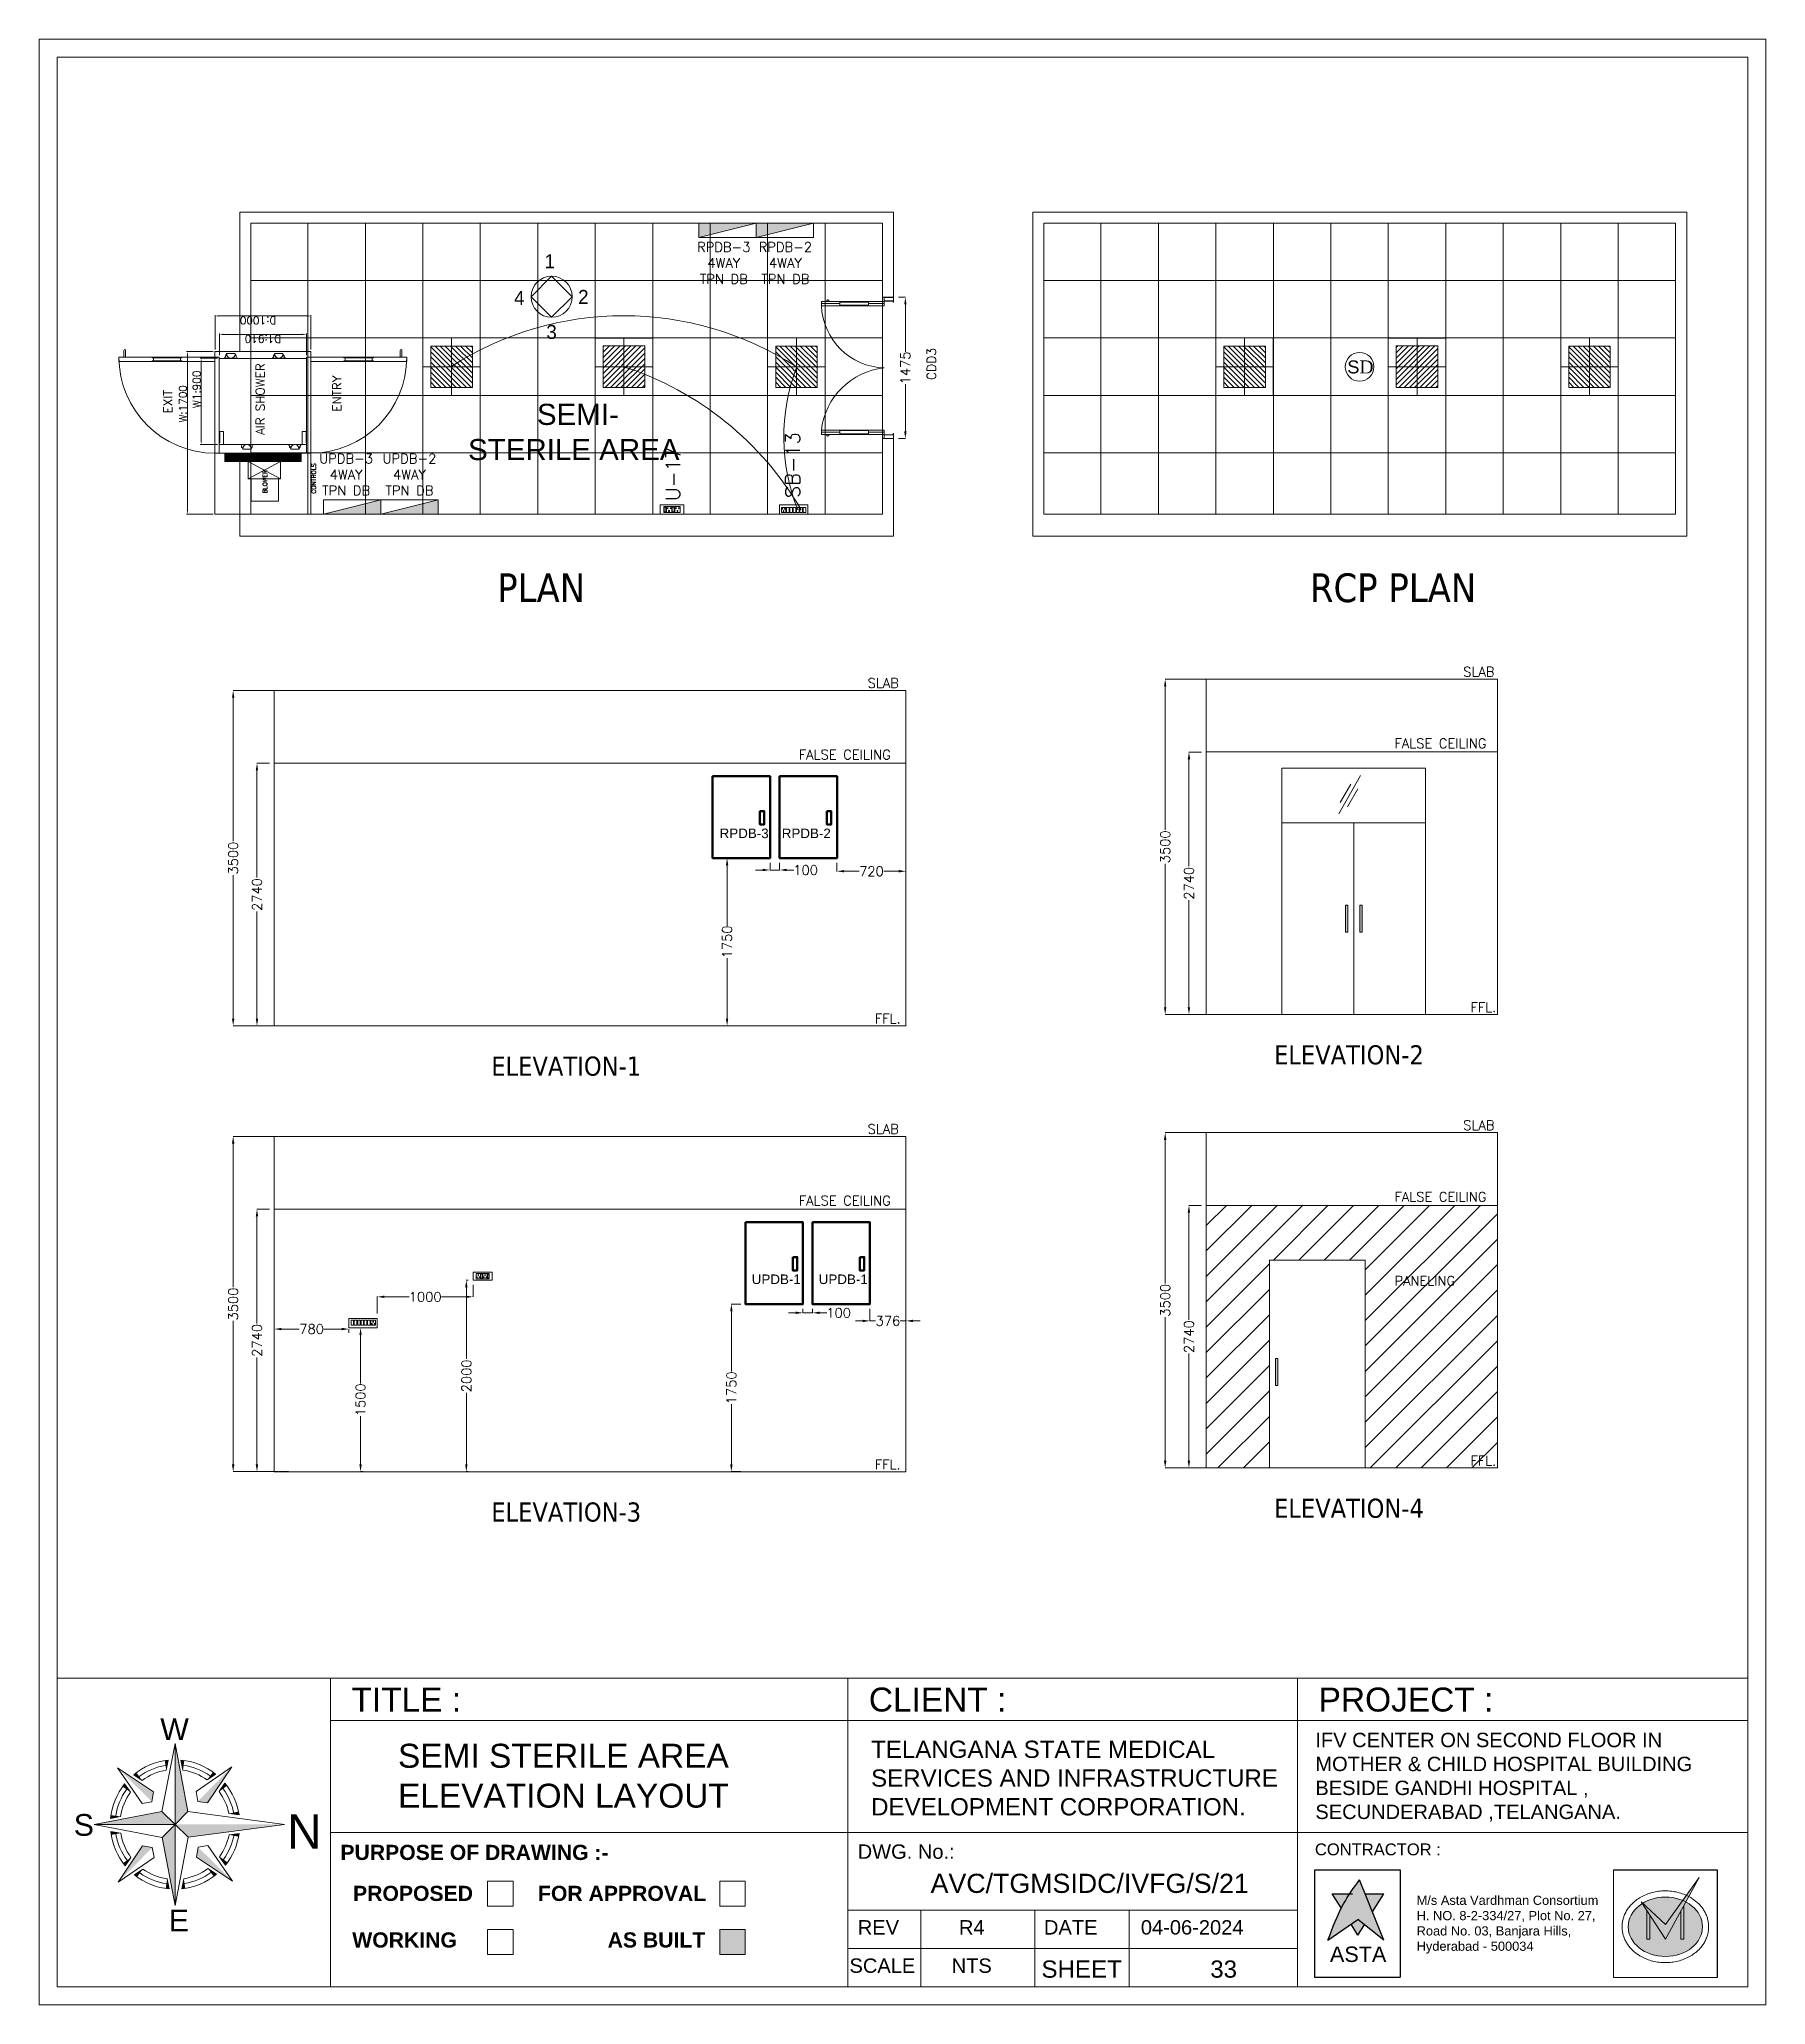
# Model space of a CAD drawing. Extents: x 3552052 to 4102982, y -707811 to -630695.
# Drawn here: x 4060725 to 4078749, y -702893 to -682374 of the extents above; entities that cross this region are included whole.
import ezdxf
from ezdxf.enums import TextEntityAlignment as Align

# ---------------------------------------------------------------- set-up
doc = ezdxf.new("R2010")
doc.units = 0
doc.header["$LTSCALE"] = 6
doc.header["$MEASUREMENT"] = 0
doc.linetypes.add('CONTINU', pattern=[0])
doc.linetypes.add('HIDDEN', pattern=[0.375, 0.25, -0.125])
doc.layers.get('0').update_dxf_attribs({"linetype": 'CONTINUOUS', "lineweight": 0})
doc.layers.get('Defpoints').update_dxf_attribs({"linetype": 'CONTINUOUS', "lineweight": 0})
for name, color, linetype, lineweight in [('0.0', 8, 'CONTINUOUS', 0), ('1200 Door', 144, 'CONTINUOUS', 0), ('AIR SHOWER', 7, 'CONTINUOUS', 0), ('DIM', 7, 'CONTINUOUS', 0), ('Double Leaf Door', 4, 'CONTINUOUS', 0), ('ELE 36W EMERGENCY LIGHT', 5, 'CONTINUOUS', 0), ('ELE 36W LED LIGHT', 6, 'CONTINUOUS', 0), ('ELE-36W EMERGENCY  LED LIGHT', 7, 'CONTINUOUS', 0), ('ELE-36W LED LIGHT', 210, 'CONTINUOUS', 0), ('ELE-4M RAW P.SB', 40, 'CONTINUOUS', 0), ('ELE-4M UPS P.SB', 3, 'CONTINUOUS', 0), ('ELE-6M RAW P.SB', 40, 'HIDDEN', 0), ('ELE-CONDUIT', 5, 'CONTINUOUS', 30), ('ELE-LIGHTING WIRRING', 7, 'CONTINUOUS', 0), ('ELE-SOCKET NMBERING', 7, 'CONTINUOUS', 9), ('ELE-SOCKET TEXT', 7, 'CONTINUOUS', 25), ('ELE. 2N0S OF 6-16 UPS SOCKETS', 191, 'CONTINUOUS', 0), ('ELE. DB', 1, 'CONTINUOUS', 0), ('ELE.DB', 1, 'CONTINUOUS', 0), ('FA-BELOW SMOKE DERECTOR', 1, 'CONTINUOUS', 0), ('formate text', 8, 'CONTINUOUS', 0), ('hatch', 252, 'CONTINUOUS', 0), ('MEP_HVAC_RA_DUCT', 1, 'CONTINUOUS', 0), ('MEP_HVAC_TEXT', 7, 'CONTINUOUS', 0), ('SECTION', 251, 'CONTINUOUS', 0), ('TEXT', 5, 'CONTINUOUS', 0), ('TITLE', 7, 'CONTINUOUS', 0), ('WALL', 8, 'CONTINUOUS', 0)]:
    doc.layers.add(name, color=color, linetype=linetype, lineweight=lineweight)
doc.layers.add('ELE-6A AC SOCKET', color=7, linetype='CONTINUOUS', lineweight=0, true_color=0x00ceb6)
doc.layers.add('ELE-LIGHTING WIRING', color=7, linetype='CONTINUOUS', lineweight=0, true_color=0x63d7b6)
doc.styles.add('Annotation', font='tahoma.ttf')
doc.styles.add('ARIAL', font='arial.ttf')
doc.styles.add('FORMATE', font='arialbd.ttf')
doc.styles.add('PDF Times New Roman', font='times.ttf')
doc.styles.add('ROMANS', font='romans.shx')
doc.styles.get("Standard").update_dxf_attribs({"font": 'SIMPLEX'})
doc.styles.add('style3', font='arialbd.ttf')
doc.dimstyles.new('AEPL1', dxfattribs={"dimtxt": 100, "dimasz": 75, "dimexe": 1.25, "dimexo": 50, "dimtad": 0, "dimdec": 0, "dimtxsty": 'ROMANS', "dimcen": 2.5, "dimclrd": 7, "dimclre": 7, "dimadec": 0, "dimazin": 0, "dimtfac": 1, "dimtdec": 0, "dimtmove": 0, "dimatfit": 3, "dimfxl": 1, "dimlwd": 0, "dimlwe": 0, "dimarcsym": 0})
doc.dimstyles.new('BIGDFD', dxfattribs={"dimtxt": 8, "dimasz": 4, "dimexe": 1, "dimexo": 2, "dimtad": 1, "dimlfac": 10, "dimtxsty": 'Standard', "dimcen": 2.5, "dimclrd": 5, "dimclre": 3, "dimclrt": 1, "dimadec": 0, "dimazin": 0, "dimtfac": 1, "dimtmove": 0, "dimatfit": 3, "dimfxl": 1, "dimarcsym": 0})
doc.dimstyles.new('BIGDFD$0', dxfattribs={"dimtxt": 8, "dimasz": 4, "dimexe": 1, "dimexo": 2, "dimtad": 1, "dimlfac": 10, "dimtxsty": 'Standard', "dimcen": 2.5, "dimclrd": 5, "dimclre": 3, "dimclrt": 1, "dimadec": 0, "dimazin": 0, "dimtfac": 1, "dimtmove": 0, "dimatfit": 3, "dimfxl": 1, "dimarcsym": 0})

msp = doc.modelspace()

# ---------------------------------------------------------------- texts
at = {"ltscale": 0.1, "char_height": 136.805, "width": 184.566, "attachment_point": 5, "rotation": 0.1103}
for s, insert in [('\\pxqc;{\\F.shx.shx;\\H1.0669x;1}', (4066054.9, -684691.9)), ('\\pxqc;{\\F.shx.shx.shx.shx;\\H1.0669x;4}', (4065736.4, -685073.8)), ('\\pxqc;{\\F.shx.shx.shx;\\H1.0669x;2}', (4066405.3, -685064)), ('\\pxqc;{\\F.shx.shx.shx.shx;\\H1.0669x;3}', (4066073.6, -685430.4))]:
    msp.add_mtext(s, dxfattribs=dict(at, insert=insert))
at = {"width": 2697.906, "attachment_point": 3, "style": 'Annotation'}
for s, insert, char_height in [('\\pxql;PLAN', (4068204, -687950), 300), ('\\pxql;RCP PLAN', (4076689, -687950), 300), ('\\pxql;ELEVATION-2', (4076314.3, -692876.3), 200), ('\\pxql;ELEVATION-1', (4068142.4, -692994.2), 200), ('\\pxql;ELEVATION-4', (4076314.3, -697610.1), 200), ('\\pxql;ELEVATION-3', (4068142.4, -697649.7), 200)]:
    msp.add_mtext(s, dxfattribs=dict(at, insert=insert, char_height=char_height))
at = {"layer": '1200 Door', "color": 8, "linetype": 'ByBlock', "style": 'ROMANS'}
msp.add_text('CDD3', height=94.18, rotation=90, dxfattribs=at).set_placement((4070086.4, -685931.9, -35804.4))
at = {"layer": 'ELE-LIGHTING WIRRING', "color": 200, "linetype": 'CONTINU', "insert": (4068517.1, -687163.9), "char_height": 150, "width": 349.838, "attachment_point": 1, "rotation": 90, "style": 'ROMANS'}
msp.add_mtext('{\\C256;SB-13}', dxfattribs=at)
at = {"layer": 'ELE-SOCKET NMBERING', "color": 0, "char_height": 100.004, "width": 2358.602, "attachment_point": 1, "style": 'Annotation'}
for s, insert in [('{\\Fromans|c0;SLAB}', (4075591.5, -688927.4)), ('{\\Fromans|c0;SLAB}', (4069373.1, -689045.3)), ('{\\Fromans|c0;FALSE CEILING }', (4068654.9, -689792.6)), ('{\\Fromans|c0;FALSE CEILING }', (4074873.3, -689674.7)), ('{\\Fromans|c0;FFL.}', (4075666.7, -692429.8)), ('{\\Fromans|c0;FFL.}', (4069448.3, -692547.7)), ('{\\Fromans|c0;SLAB}', (4069373.1, -693700.8)), ('{\\Fromans|c0;SLAB}', (4075591.5, -693661.2)), ('{\\Fromans|c0;FALSE CEILING }', (4068654.9, -694448.1)), ('{\\Fromans|c0;FALSE CEILING }', (4074873.3, -694408.5)), ('{\\Fromans|c0;PANELING }', (4074873.3, -695285.7)), ('{\\Fromans|c0;FFL.}', (4069448.3, -697203.2)), ('{\\Fromans|c0;FFL.}', (4075666.7, -697163.6))]:
    msp.add_mtext(s, dxfattribs=dict(at, insert=insert))
at = {"layer": 'ELE-SOCKET TEXT', "color": 200, "linetype": 'CONTINU', "insert": (4067266.6, -687193.5), "char_height": 150, "width": 349.838, "attachment_point": 1, "rotation": 90, "style": 'ROMANS'}
msp.add_mtext('{\\C256;U-17}', dxfattribs=at)
at = {"layer": 'ELE.DB', "color": 0, "char_height": 100, "attachment_point": 1}
for s, insert, width in [('\\pxqc;{\\Fromans|c0;RPDB-3 4WAY TPN DB}', (4067535.6, -684492.9), 671.872), ('\\pxqc;{\\Fromans|c0;RPDB-2 4WAY TPN DB}', (4068178.6, -684492.9), 671.872), ('\\pxqc;{\\Fromans|c0;UPDB-3 4WAY TPN DB}', (4063618.2, -686701.6), 620.822), ('\\pxqc;{\\Fromans|c0;UPDB-2 4WAY TPN DB}', (4064279.1, -686701.6), 620.822)]:
    msp.add_mtext(s, dxfattribs=dict(at, insert=insert, width=width))
at = {"layer": 'formate text', "color": 7, "lineweight": 15, "ltscale": 100, "style": 'style3'}
msp.add_text('PURPOSE OF DRAWING :-', height=158.21, dxfattribs=at).set_placement((4063868.9, -701382.2, -100))
at = {"layer": 'formate text', "color": 7, "lineweight": 15, "style": 'FORMATE'}
for s, p in [('PROPOSED ', (4065314.7, -701810, -100)), ('FOR APPROVAL', (4067687.4, -701810, -100)), ('WORKING', (4065085.3, -702296.1, -100)), ('AS BUILT', (4067677.7, -702296.1, -100))]:
    msp.add_text(s, height=158.21, dxfattribs=at).set_placement(p, align=Align.RIGHT)
at = {"layer": 'TEXT', "lineweight": 50, "ltscale": 10, "char_height": 100, "width": 405.606, "attachment_point": 1}
for s, insert in [('{\\fArial|b0|i0|c0|p34;\\C0;RPDB-3}', (4067827.6, -690614.1)), ('{\\fArial|b0|i0|c0|p34;\\C0;RPDB-2}', (4068476.7, -690614.1)), ('{\\fArial|b0|i0|c0|p34;\\C0;UPDB-1}', (4068163.3, -695269.6)), ('{\\fArial|b0|i0|c0|p34;\\C0;UPDB-1}', (4068862.8, -695269.6))]:
    msp.add_mtext(s, dxfattribs=dict(at, insert=insert))
at = {"layer": 'TITLE', "color": 7, "style": 'ARIAL'}
for s, height, p in [('TITLE :', 250, (4063984.2, -699832.3)), ('CLIENT :', 250, (4069385.7, -699832.3)), ('PROJECT :', 250, (4074081.6, -699832.3)), ('W', 226.5, (4061987.8, -700129.9, 0)), ('S', 226.5, (4061084.5, -701129.5, 0)), ('DWG. No.:', 150, (4069269.1, -701369.7)), ('E', 226.5, (4062076.8, -702128, 0))]:
    msp.add_text(s, height=height, dxfattribs=at).set_placement(p)
at = {"layer": 'TITLE', "color": 5, "style": 'ARIAL'}
msp.add_text('N', height=357.2, rotation=180, dxfattribs=at).set_placement((4063672.9, -700907, 0))
at = {"layer": 'TITLE', "color": 7, "style": 'ARIAL'}
for s, height, p in [('REV', 150, (4069486, -702085.4)), ('R4', 150, (4070460.8, -702085.4)), ('DATE', 150, (4071493.5, -702085.4)), ('04-06-2024', 150, (4072761.5, -702085.4)), ('SCALE', 150, (4069527.4, -702485.4)), ('NTS', 150, (4070459.9, -702485.4)), ('SHEET', 180, (4071607.4, -702521.3)), ('33', 180, (4073090, -702521.3))]:
    msp.add_text(s, height=height, dxfattribs=at).set_placement(p, align=Align.MIDDLE_CENTER)
at = {"layer": 'TITLE', "color": 7, "attachment_point": 1, "style": 'ARIAL'}
for s, width, gutter_width, insert, char_height in [('\\pxql;IFV CENTER ON SECOND FLOOR IN MOTHER & CHILD HOSPITAL BUILDING BESIDE GANDHI HOSPITAL , SECUNDERABAD ,TELANGANA. ', 4493.629, 10, (4074047.6, -700054.4), 150), ('\\pxqc;SEMI STERILE AREA ELEVATION LAYOUT', 4493.629, 10, (4063950.3, -700169), 250), ('{\\C256;TELANGANA STATE MEDICAL SERVICES AND INFRASTRUCTURE DEVELOPMENT CORPORATION.}', 4493.629, 10, (4069409.5, -700136.6), 180), ('\\pxqc;AVC/TGMSIDC/IVFG/S/21', 5392.273, 12, (4068995.6, -701526), 200)]:
    msp.add_mtext_dynamic_manual_height_columns(s, width=width, gutter_width=gutter_width, heights=[0], dxfattribs=dict(at, insert=insert, char_height=char_height))
at = {"layer": 'WALL', "color": 8, "linetype": 'Continuous', "insert": (4066305.3, -686475.3), "char_height": 220.414, "width": 4941.395, "attachment_point": 5, "style": 'ARIAL'}
msp.add_mtext(' SEMI-\\PSTERILE AREA', dxfattribs=at)

# ---------------------------------------------------------------- blocks, each defined once
blk = doc.blocks.new('FFF')
at = {"layer": 'ELE-4M UPS P.SB', "color": 8, "linetype": 'ByBlock'}
for p, q in [((3595801, -688136), (3595801, -691176)), ((3596401, -688136), (3596401, -691176)), ((3597001, -688136), (3597001, -691176)), ((3597601, -688136), (3597601, -691176)), ((3598201, -688136), (3598201, -691176)), ((3598801, -688136), (3598801, -691176)), ((3599401, -688136), (3599401, -691176)), ((3600001, -688136), (3600001, -691176)), ((3600601, -688136), (3600601, -691176)), ((3601201, -688136), (3601201, -691176)), ((3601801, -688736), (3595206, -688736)), ((3601801, -689336), (3595206, -689336)), ((3601801, -689936), (3595206, -689936)), ((3601801, -690536), (3595206, -690536))]:
    blk.add_line(p, q, dxfattribs=at)
at = {"layer": 'ELE-4M UPS P.SB', "color": 8, "linetype": 'ByBlock', "elevation": 0}
blk.add_lwpolyline([(3601801, -691176), (3595206, -691176), (3595206, -688136), (3601801, -688136)], close=True, dxfattribs=at)
blk = doc.blocks.new('FREAWFRED')
at = {"layer": 'ELE.DB'}
h = blk.add_hatch(color=1, dxfattribs=at)
h.dxf.hatch_style = 1
h.paths.add_polyline_path([(150, 0), (150, 600), (0, 600)])
blk.add_line((0, 600), (150, 0), dxfattribs=at)
blk.add_lwpolyline([(0, 0), (0, 600), (150, 600), (150, 0)], close=True, dxfattribs=at)
blk = doc.blocks.new('UPS DB')
at = {"layer": 'hatch'}
h = blk.add_hatch(color=3, dxfattribs=at)
h.dxf.hatch_style = 1
h.paths.add_polyline_path([(0, -150), (600, -150), (600, 0)])
at = {"layer": 'ELE. DB', "color": 3}
blk.add_line((600, 0), (0, -150), dxfattribs=at)
blk.add_lwpolyline([(0, 0), (600, 0), (600, -150), (0, -150)], close=True, dxfattribs=at)
blk = doc.blocks.new('1800x80')
at = {"layer": 'Double Leaf Door'}
for points in [[(101770, -25418), (101775, -25418), (101775, -25121), (101770, -25121)], [(101814, -25121), (101809, -25121), (101809, -25418), (101814, -25418)], [(103113, -25121), (103118, -25121), (103118, -25418), (103113, -25418)], [(103157, -25418), (103152, -25418), (103152, -25121), (103157, -25121)]]:
    blk.add_hatch(color=6, dxfattribs=at).paths.add_polyline_path(points)
at = {"layer": 'Double Leaf Door', "color": 8}
for p, q in [((101756, -24985), (101756, -25003)), ((101770, -24983), (101758, -24983)), ((101758, -25005), (101770, -25005)), ((101770, -25582), (101770, -24928)), ((101770, -24928), (101814, -24928)), ((101770, -24983), (101770, -25005)), ((101792, -25121), (101792, -24928)), ((101814, -24928), (101814, -25582)), ((103157, -24928), (103113, -24928)), ((103113, -24928), (103113, -25582)), ((103135, -25121), (103135, -24928)), ((103157, -25582), (103157, -24928)), ((103157, -24983), (103169, -24983)), ((103157, -24983), (103157, -25005)), ((103169, -25005), (103157, -25005)), ((103171, -24985), (103171, -25003)), ((101792, -25582), (101792, -25418)), ((103135, -25582), (103135, -25418)), ((101726, -25582), (101726, -25682)), ((101766, -25582), (101726, -25582)), ((101728, -25584), (101728, -25680)), ((101764, -25584), (101728, -25584)), ((101764, -25679), (101764, -25584)), ((101766, -25677), (101766, -25582)), ((101814, -25582), (101770, -25582)), ((103113, -25582), (103157, -25582)), ((103161, -25677), (103161, -25582)), ((103161, -25582), (103201, -25582)), ((103163, -25679), (103163, -25584)), ((103163, -25584), (103199, -25584)), ((103199, -25584), (103199, -25680)), ((103201, -25582), (103201, -25682)), ((101726, -25682), (101766, -25682)), ((101728, -25680), (101766, -25680)), ((101776, -25679), (101764, -25679)), ((101778, -25677), (101766, -25677)), ((101766, -25680), (101776, -25680)), ((101766, -25682), (101778, -25682)), ((101776, -25680), (101776, -25679)), ((101778, -25682), (101778, -25677)), ((103149, -25682), (103149, -25677)), ((103149, -25677), (103161, -25677)), ((103161, -25682), (103149, -25682)), ((103151, -25680), (103151, -25679)), ((103151, -25679), (103163, -25679)), ((103161, -25680), (103151, -25680)), ((103199, -25680), (103161, -25680)), ((103201, -25682), (103161, -25682))]:
    blk.add_line(p, q, dxfattribs=at)
at = {"layer": 'Double Leaf Door', "color": 6}
for p, q in [((101814, -25121), (101770, -25121)), ((101770, -25121), (101770, -25418)), ((101775, -25418), (101775, -25121)), ((101809, -25418), (101809, -25121)), ((101814, -25418), (101814, -25121)), ((103113, -25418), (103113, -25121)), ((103113, -25121), (103157, -25121)), ((103118, -25418), (103118, -25121)), ((103152, -25418), (103152, -25121)), ((103157, -25121), (103157, -25418)), ((101770, -25418), (101814, -25418)), ((103157, -25418), (103113, -25418))]:
    blk.add_line(p, q, dxfattribs=at)
at = {"layer": 'Double Leaf Door', "color": 6, "ltscale": 100}
for p, q in [((101809, -25121), (101809, -25418)), ((103118, -25121), (103118, -25418))]:
    blk.add_line(p, q, dxfattribs=at)
at = {"layer": 'Double Leaf Door', "color": 6}
for points in [[(101770, -25121), (101770, -25418), (101775, -25418), (101775, -25121), (101770, -25121)], [(101814, -25121), (101814, -25418), (101809, -25418), (101809, -25121), (101814, -25121)], [(103113, -25121), (103113, -25418), (103118, -25418), (103118, -25121), (103113, -25121)], [(103157, -25121), (103157, -25418), (103152, -25418), (103152, -25121), (103157, -25121)]]:
    blk.add_lwpolyline(points, dxfattribs=at)
at = {"layer": 'Double Leaf Door', "ltscale": 5000}
for points in [[(101770, -25121), (101770, -25418), (101775, -25418), (101775, -25121), (101770, -25121)], [(103157, -25121), (103157, -25418), (103152, -25418), (103152, -25121), (103157, -25121)]]:
    blk.add_lwpolyline(points, dxfattribs=at)
at = {"layer": 'Double Leaf Door', "color": 8}
for centre, radius, start, end in [((101756, -24994), 3.72, 90, 270), ((101758, -24985), 1.98, 90, 180), ((101758, -25003), 1.98, 180, 270), ((101732, -25659), 736, 6.0142, 83.5863), ((103143, -25607), 680, 92.5046, 177.8949), ((103169, -24985), 1.98, 0, 90), ((103169, -25003), 1.98, 270, 0), ((103171, -24994), 3.72, 270, 90)]:
    blk.add_arc(centre, radius, start, end, dxfattribs=at)
blk = doc.blocks.new('*D760')
at = {"layer": 'Defpoints', "color": 0, "linetype": 'ByBlock', "transparency": 16777216}
for p in [(4069645, -685068), (4069767, -685068), (4069645, -686543)]:
    blk.add_point(p, dxfattribs=at)
at = {"layer": 'DIM', "color": 7, "linetype": 'ByBlock', "lineweight": 0, "transparency": 16777216}
for p, q in [((4069695, -685068), (4069769, -685068)), ((4069767, -685143), (4069767, -685636)), ((4069767, -686468), (4069767, -685975)), ((4069695, -686543), (4069769, -686543))]:
    blk.add_line(p, q, dxfattribs=at)
at = {"layer": 'DIM', "color": 7, "linetype": 'ByBlock', "transparency": 16777216}
for points in [[(4069755, -685143), (4069780, -685143), (4069767, -685068)], [(4069755, -686468), (4069780, -686468), (4069767, -686543)]]:
    blk.add_solid(points, dxfattribs=at)
at = {"layer": 'DIM', "color": 0, "linetype": 'ByBlock', "transparency": 16777216, "insert": (4069767, -685805), "char_height": 100, "attachment_point": 5, "rotation": 90, "style": 'ROMANS'}
blk.add_mtext('1475', dxfattribs=at)
blk = doc.blocks.new('*D19')
at = {"color": 3, "lineweight": -2, "transparency": 16777216}
for p, q in [((72.8, 197.7), (72.8, 215.6)), ((162.8, 197.7), (162.8, 215.6))]:
    blk.add_line(p, q, dxfattribs=at)
at = {"color": 5, "lineweight": -2, "transparency": 16777216}
blk.add_line((76.8, 214.6), (158.8, 214.6), dxfattribs=at)
at = {"color": 5, "transparency": 16777216}
for points in [[(76.8, 215.3), (76.8, 214), (72.8, 214.6)], [(158.8, 214), (158.8, 215.3), (162.8, 214.6)]]:
    blk.add_solid(points, dxfattribs=at)
at = {"layer": 'Defpoints', "color": 0, "transparency": 16777216}
for p in [(162.8, 214.6), (72.8, 195.7), (162.8, 195.7)]:
    blk.add_point(p, dxfattribs=at)
at = {"color": 1, "transparency": 16777216, "insert": (130.4, 219.4), "char_height": 8, "attachment_point": 5}
blk.add_mtext('W1:900', dxfattribs=at)
blk = doc.blocks.new('*D20')
at = {"color": 3, "lineweight": -2, "transparency": 16777216}
for p, q in [((0, 202.2), (0, 230.1)), ((170, 202.2), (170, 230.1))]:
    blk.add_line(p, q, dxfattribs=at)
at = {"color": 5, "lineweight": -2, "transparency": 16777216}
blk.add_line((166, 229.1), (4, 229.1), dxfattribs=at)
at = {"color": 5, "transparency": 16777216}
for points in [[(4, 229.7), (4, 228.4), (0, 229.1)], [(166, 228.4), (166, 229.7), (170, 229.1)]]:
    blk.add_solid(points, dxfattribs=at)
at = {"layer": 'Defpoints', "color": 0, "transparency": 16777216}
for p in [(0, 229.1), (0, 200.2), (170, 200.2)]:
    blk.add_point(p, dxfattribs=at)
at = {"color": 1, "transparency": 16777216, "insert": (115.3, 233.8), "char_height": 8, "attachment_point": 5}
blk.add_mtext('W:1700', dxfattribs=at)
blk = doc.blocks.new('nolllw new')
for p, q in [((-139, 14), (-138, 15)), ((-124, 16), (-137, 16)), ((-123, 15), (-107, -15)), ((-113, 14), (-3, 14)), ((8, 15), (-8, -15)), ((9, 16), (22, 16)), ((23, 14), (23, 16)), ((23, 14), (23, 15)), ((-100, -16), (-106, -16)), ((-15, -16), (-9, -16))]:
    blk.add_line(p, q)
at = {"color": 19}
for p, q in [((-124, 16), (-58, 16)), ((9, 16), (-58, 16)), ((-100, -34), (-15, -34))]:
    blk.add_line(p, q, dxfattribs=at)
at = {"color": 1}
for p, q in [((-75, 15), (-75, 11)), ((-41, 15), (-41, 11)), ((-100, -27), (-100, -34)), ((-15, -27), (-15, -34))]:
    blk.add_line(p, q, dxfattribs=at)
at = {"color": 3}
for p, q in [((-113, -5), (-113, -13)), ((-110, -16), (-110, -16)), ((-109, -17), (-101, -34)), ((-100, -34), (-100, -34)), ((-15, -34), (-15, -34)), ((-7, -17), (-14, -34)), ((-6, -16), (-5, -16)), ((-2, -5), (-2, -13))]:
    blk.add_line(p, q, dxfattribs=at)
for centre, radius, start, end in [((-137, 15), 1, 90, 159.381), ((-124, 15), 1, 27.8597, 90), ((9, 15), 1, 90, 152.1403), ((22, 15), 1, 20.619, 90), ((-106, -15), 1, 207.8597, 270), ((-100, -15), 1, 270, 343.3261), ((-61, -27), 40.2, 161.5212, 163.3261), ((-54, -27), 40.2, 16.6739, 18.4788), ((-15, -15), 1, 196.6739, 270), ((-9, -15), 1, 270, 332.1403)]:
    blk.add_arc(centre, radius, start, end)
at = {"color": 1}
for centre, radius, start, end in [((-61, -27), 39.2, 111.5891, 180), ((-74, 15), 0.396, 106.6984, 167.5275), ((-76, 11), 1, 291.5891, 0), ((-41, 15), 0.396, 12.4725, 73.3016), ((-40, 11), 1, 180, 248.4109), ((-54, -27), 39.2, 0, 68.4109)]:
    blk.add_arc(centre, radius, start, end, dxfattribs=at)
at = {"color": 3}
for centre, radius, start, end in [((-110, -13), 3, 180, 270), ((-110, -17), 1, 24.7129, 90), ((-100, -34), 0.5, 204.7129, 270), ((-15, -34), 0.5, 270, 335.2871), ((-6, -17), 1, 90, 155.2871), ((-5, -13), 3, 270, 0)]:
    blk.add_arc(centre, radius, start, end, dxfattribs=at)
blk = doc.blocks.new('*D22')
at = {"layer": 'AIR SHOWER', "color": 3, "lineweight": -2, "transparency": 16777216}
for p, q in [((172, 200.2), (208, 200.2)), ((172, 100.2), (208, 100.2))]:
    blk.add_line(p, q, dxfattribs=at)
at = {"layer": 'AIR SHOWER', "color": 5, "lineweight": -2, "transparency": 16777216}
blk.add_line((207, 104.2), (207, 196.2), dxfattribs=at)
at = {"layer": 'AIR SHOWER', "color": 5, "transparency": 16777216}
for points in [[(207.7, 196.2), (206.4, 196.2), (207, 200.2)], [(206.4, 104.2), (207.7, 104.2), (207, 100.2)]]:
    blk.add_solid(points, dxfattribs=at)
at = {"layer": 'Defpoints', "color": 0, "transparency": 16777216}
for p in [(170, 200.2), (207, 200.2), (170, 100.2)]:
    blk.add_point(p, dxfattribs=at)
at = {"layer": 'AIR SHOWER', "color": 1, "transparency": 16777216, "insert": (202.3, 155.3), "char_height": 8, "attachment_point": 5, "rotation": 90}
blk.add_mtext('D:1000', dxfattribs=at)
blk = doc.blocks.new('*D23')
at = {"layer": 'AIR SHOWER', "color": 3, "lineweight": -2, "transparency": 16777216}
for p, q in [((166, 195.7), (188.8, 195.7)), ((166, 104.7), (188.8, 104.7))]:
    blk.add_line(p, q, dxfattribs=at)
at = {"layer": 'AIR SHOWER', "color": 5, "lineweight": -2, "transparency": 16777216}
blk.add_line((187.8, 191.7), (187.8, 108.7), dxfattribs=at)
at = {"layer": 'AIR SHOWER', "color": 5, "transparency": 16777216}
for points in [[(188.5, 191.7), (187.2, 191.7), (187.8, 195.7)], [(187.2, 108.7), (188.5, 108.7), (187.8, 104.7)]]:
    blk.add_solid(points, dxfattribs=at)
at = {"layer": 'Defpoints', "color": 0, "transparency": 16777216}
for p in [(164, 195.7), (164, 104.7), (187.8, 104.7)]:
    blk.add_point(p, dxfattribs=at)
at = {"layer": 'AIR SHOWER', "color": 1, "transparency": 16777216, "insert": (183.1, 150.2), "char_height": 8, "attachment_point": 5, "rotation": 90}
blk.add_mtext('D1:910', dxfattribs=at)
blk = doc.blocks.new('FFFF5')
at = {"layer": 'ELE-4M RAW P.SB', "color": 40, "ltscale": 10}
for p, q in [((3582624, -692258), (3582670, -692258)), ((3582624, -692310), (3582624, -692258)), ((3582670, -692258), (3582670, -692310)), ((3582670, -692310), (3582624, -692310))]:
    blk.add_line(p, q, dxfattribs=at)
for points in [[(3582604, -692230), (3582900, -692230), (3582900, -692330), (3582604, -692330)], [(3582678, -692258), (3582705, -692258), (3582705, -692310), (3582678, -692310)], [(3582713, -692258), (3582740, -692258), (3582740, -692310), (3582713, -692310)], [(3582748, -692258), (3582774, -692258), (3582774, -692310), (3582748, -692310)], [(3582782, -692258), (3582809, -692258), (3582809, -692310), (3582782, -692310)]]:
    blk.add_lwpolyline(points, close=True, dxfattribs=at)
for centre, radius, start, end in [((3582634, -692274), 3.1, 87.49, 354.7311), ((3582636, -692272), 2.5, 284.9049, 157.3162), ((3582647, -692297), 3.6, 127.1584, 52.8416), ((3582647, -692293), 2.29, 341.4031, 198.5969), ((3582658, -692272), 2.5, 22.6838, 255.0951), ((3582660, -692274), 3.1, 185.2689, 92.51)]:
    blk.add_arc(centre, radius, start, end, dxfattribs=at)
at = {"layer": 'ELE-6M RAW P.SB', "color": 3, "linetype": 'ByBlock'}
for points in [[(3582817, -692258), (3582844, -692258), (3582844, -692310), (3582817, -692310)], [(3582852, -692258), (3582878, -692258), (3582878, -692310), (3582852, -692310)]]:
    blk.add_lwpolyline(points, close=True, dxfattribs=at)
blk = doc.blocks.new('5Y3AQY')
at = {"layer": 'ELE. 2N0S OF 6-16 UPS SOCKETS', "color": 72, "lineweight": 0}
for p, q in [((-312, -26), (-278, -26)), ((-312, -124), (-312, -26)), ((-312, -124), (-312, -26)), ((-312, -124), (-278, -124)), ((-278, -124), (-312, -124)), ((-309, -37), (-281, -37)), ((-309, -113), (-309, -37)), ((-309, -40), (-281, -40)), ((-281, -113), (-309, -113)), ((-281, -37), (-281, -113)), ((-278, -26), (-278, -124)), ((-272, -26), (-272, -124)), ((-187, -26), (-272, -26)), ((-272, -124), (-187, -124)), ((-187, -124), (-187, -26)), ((-181, -26), (-148, -26)), ((-181, -124), (-181, -26)), ((-181, -124), (-181, -26)), ((-181, -124), (-148, -124)), ((-148, -124), (-181, -124)), ((-179, -37), (-150, -37)), ((-179, -113), (-179, -37)), ((-179, -40), (-150, -40)), ((-150, -113), (-179, -113)), ((-150, -37), (-150, -113)), ((-148, -26), (-148, -124)), ((-57, -26), (-142, -26)), ((-142, -26), (-142, -124)), ((-142, -124), (-57, -124)), ((-57, -124), (-57, -26))]:
    blk.add_line(p, q, dxfattribs=at)
blk.add_lwpolyline([(-368, 0), (0, 0), (0, -150), (-368, -150)], close=True, dxfattribs=at)
for centre, radius, start, end in [((-254, -56), 5.7, 87.49, 354.7311), ((-249, -52), 4.6, 284.9049, 157.3162), ((-230, -99), 6.62, 127.1584, 52.8416), ((-230, -92), 4.22, 341.4031, 198.5969), ((-210, -52), 4.6, 22.6838, 255.0951), ((-205, -56), 5.7, 185.2689, 92.51), ((-124, -56), 5.7, 87.49, 354.7311), ((-119, -52), 4.6, 284.9049, 157.3162), ((-99, -99), 6.62, 127.1584, 52.8416), ((-99, -92), 4.22, 341.4031, 198.5969), ((-80, -52), 4.6, 22.6838, 255.0951), ((-75, -56), 5.7, 185.2689, 92.51)]:
    blk.add_arc(centre, radius, start, end, dxfattribs=at)
blk = doc.blocks.new('ELE.EMERGENCY 40W LED LIGHT')
at = {"layer": 'ELE-36W EMERGENCY  LED LIGHT'}
h = blk.add_hatch(dxfattribs=at)
h.set_pattern_fill('ANSI31', color=5, scale=300, style=0)
h.paths.add_polyline_path([(-208, -208), (-208, 208), (208, 208), (208, -208)])
for p, q in [((0, 288), (0, -288)), ((-288, 0), (288, 0))]:
    blk.add_line(p, q, dxfattribs=at)
for points in [[(-288, -288), (-288, 288), (288, 288), (288, -288)], [(-208, -208), (-208, 208), (208, 208), (208, -208)]]:
    blk.add_lwpolyline(points, close=True, dxfattribs=at)
blk = doc.blocks.new('light300x600')
at = {"layer": 'ELE-36W LED LIGHT', "lineweight": 0}
for p, q in [((918215, -78407), (918215, -79007)), ((918815, -78407), (918215, -78407)), ((918298, -78491), (918299, -78491)), ((918298, -78544), (918352, -78491)), ((918298, -78597), (918405, -78491)), ((918298, -78650), (918458, -78491)), ((918298, -78703), (918511, -78491)), ((918298, -78756), (918564, -78491)), ((918298, -78809), (918617, -78491)), ((918298, -78862), (918670, -78491)), ((918298, -78916), (918723, -78491)), ((918298, -78491), (918298, -78924)), ((918731, -78491), (918298, -78491)), ((918343, -78924), (918731, -78536)), ((918515, -78407), (918515, -79007)), ((918731, -78924), (918731, -78491)), ((918815, -79007), (918815, -78407)), ((918215, -78707), (918815, -78707)), ((918396, -78924), (918731, -78589)), ((918449, -78924), (918731, -78642)), ((918502, -78924), (918731, -78695)), ((918555, -78924), (918731, -78748)), ((918298, -78924), (918731, -78924)), ((918608, -78924), (918731, -78801)), ((918661, -78924), (918731, -78854)), ((918714, -78924), (918731, -78907)), ((918215, -79007), (918815, -79007))]:
    blk.add_line(p, q, dxfattribs=at)
blk = doc.blocks.new('SMOKE DETECTOR')
at = {"layer": 'FA-BELOW SMOKE DERECTOR', "color": 7}
blk.add_circle((931029, -118294), 166, dxfattribs=at)
at = {"layer": 'FA-BELOW SMOKE DERECTOR', "insert": (930887, -118373), "char_height": 150, "attachment_point": 7, "style": 'PDF Times New Roman'}
blk.add_mtext('{\\fArial|b0|i0|c0|p34;S}D', dxfattribs=at)
blk = doc.blocks.new('*D761')
at = {"layer": 'Defpoints', "color": 0, "linetype": 'ByBlock', "transparency": 16777216}
for p in [(4062998, -689933), (4063178, -689933), (4063377, -692673)]:
    blk.add_point(p, dxfattribs=at)
at = {"layer": 'ELE-4M UPS P.SB', "color": 7, "linetype": 'ByBlock', "lineweight": 0, "transparency": 16777216}
for p, q in [((4063128, -689933), (4062997, -689933)), ((4062998, -690008), (4062998, -691126)), ((4062998, -692598), (4062998, -691480)), ((4063327, -692673), (4062997, -692673))]:
    blk.add_line(p, q, dxfattribs=at)
at = {"layer": 'ELE-4M UPS P.SB', "color": 7, "linetype": 'ByBlock', "transparency": 16777216}
for points in [[(4062985, -690008), (4063010, -690008), (4062998, -689933)], [(4062985, -692598), (4063010, -692598), (4062998, -692673)]]:
    blk.add_solid(points, dxfattribs=at)
at = {"layer": 'ELE-4M UPS P.SB', "color": 0, "linetype": 'ByBlock', "transparency": 16777216, "insert": (4062998, -691303), "char_height": 100, "attachment_point": 5, "rotation": 90, "style": 'ROMANS'}
blk.add_mtext('2740', dxfattribs=at)
blk = doc.blocks.new('*D762')
at = {"layer": 'Defpoints', "color": 0, "linetype": 'ByBlock', "transparency": 16777216}
for p in [(4062749, -689173), (4063424, -689173), (4063377, -692673)]:
    blk.add_point(p, dxfattribs=at)
at = {"layer": 'ELE-4M UPS P.SB', "color": 7, "linetype": 'ByBlock', "lineweight": 0, "transparency": 16777216}
for p, q in [((4063374, -689173), (4062748, -689173)), ((4062749, -689248), (4062749, -690746)), ((4062749, -692598), (4062749, -691100)), ((4063327, -692673), (4062748, -692673))]:
    blk.add_line(p, q, dxfattribs=at)
at = {"layer": 'ELE-4M UPS P.SB', "color": 7, "linetype": 'ByBlock', "transparency": 16777216}
for points in [[(4062737, -689248), (4062762, -689248), (4062749, -689173)], [(4062737, -692598), (4062762, -692598), (4062749, -692673)]]:
    blk.add_solid(points, dxfattribs=at)
at = {"layer": 'ELE-4M UPS P.SB', "color": 0, "linetype": 'ByBlock', "transparency": 16777216, "insert": (4062749, -690923), "char_height": 100, "attachment_point": 5, "rotation": 90, "style": 'ROMANS'}
blk.add_mtext('3500', dxfattribs=at)
blk = doc.blocks.new('TTTT44')
at = {"layer": 'ELE-CONDUIT', "color": 1, "lineweight": 50, "ltscale": 10}
for points in [[(3962418, -723386), (3963018, -723386), (3963018, -724241), (3962418, -724241)], [(3962912, -723751), (3962958, -723751), (3962958, -723889), (3962912, -723889)]]:
    blk.add_lwpolyline(points, close=True, dxfattribs=at)
blk = doc.blocks.new('*D763')
at = {"layer": 'Defpoints', "color": 0, "linetype": 'ByBlock', "transparency": 16777216}
for p in [(4067898, -690923), (4067898, -692673), (4067906, -692673)]:
    blk.add_point(p, dxfattribs=at)
at = {"layer": 'ELE-6A AC SOCKET', "color": 7, "linetype": 'ByBlock', "lineweight": 0, "transparency": 16777216}
for p, q in [((4067906, -690998), (4067906, -691628)), ((4067948, -690923), (4067907, -690923)), ((4067906, -692598), (4067906, -691967)), ((4067948, -692673), (4067907, -692673))]:
    blk.add_line(p, q, dxfattribs=at)
at = {"layer": 'ELE-6A AC SOCKET', "color": 7, "linetype": 'ByBlock', "transparency": 16777216}
for points in [[(4067893, -690998), (4067918, -690998), (4067906, -690923)], [(4067893, -692598), (4067918, -692598), (4067906, -692673)]]:
    blk.add_solid(points, dxfattribs=at)
at = {"layer": 'ELE-6A AC SOCKET', "color": 0, "linetype": 'ByBlock', "transparency": 16777216, "insert": (4067906, -691798), "char_height": 100, "attachment_point": 5, "rotation": 90, "style": 'ROMANS'}
blk.add_mtext('1750', dxfattribs=at)
blk = doc.blocks.new('*D764')
at = {"layer": 'Defpoints', "color": 0, "linetype": 'ByBlock', "transparency": 16777216}
for p in [(4068354, -690923), (4068454, -690923), (4068454, -691047)]:
    blk.add_point(p, dxfattribs=at)
at = {"layer": 'ELE-6A AC SOCKET', "color": 7, "linetype": 'ByBlock', "lineweight": 0, "transparency": 16777216}
for p, q in [((4068279, -691047), (4068204, -691047)), ((4068354, -690973), (4068354, -691048)), ((4068354, -691047), (4068454, -691047)), ((4068454, -690973), (4068454, -691048)), ((4068529, -691047), (4068604, -691047))]:
    blk.add_line(p, q, dxfattribs=at)
at = {"layer": 'ELE-6A AC SOCKET', "color": 7, "linetype": 'ByBlock', "transparency": 16777216}
for points in [[(4068279, -691034), (4068279, -691059), (4068354, -691047)], [(4068529, -691034), (4068529, -691059), (4068454, -691047)]]:
    blk.add_solid(points, dxfattribs=at)
at = {"layer": 'ELE-6A AC SOCKET', "color": 0, "linetype": 'ByBlock', "transparency": 16777216, "insert": (4068726, -691047), "char_height": 100, "attachment_point": 5, "style": 'ROMANS'}
blk.add_mtext('100', dxfattribs=at)
blk = doc.blocks.new('*D765')
at = {"layer": 'Defpoints', "color": 0, "linetype": 'ByBlock', "transparency": 16777216}
for p in [(4069053, -690923), (4069773, -690923), (4069773, -691060)]:
    blk.add_point(p, dxfattribs=at)
at = {"layer": 'ELE-6A AC SOCKET', "color": 7, "linetype": 'ByBlock', "lineweight": 0, "transparency": 16777216}
for p, q in [((4069053, -690973), (4069053, -691061)), ((4069128, -691060), (4069284, -691060)), ((4069698, -691060), (4069542, -691060)), ((4069773, -690973), (4069773, -691061))]:
    blk.add_line(p, q, dxfattribs=at)
at = {"layer": 'ELE-6A AC SOCKET', "color": 7, "linetype": 'ByBlock', "transparency": 16777216}
for points in [[(4069128, -691047), (4069128, -691072), (4069053, -691060)], [(4069698, -691047), (4069698, -691072), (4069773, -691060)]]:
    blk.add_solid(points, dxfattribs=at)
at = {"layer": 'ELE-6A AC SOCKET', "color": 0, "linetype": 'ByBlock', "transparency": 16777216, "insert": (4069413, -691060), "char_height": 100, "attachment_point": 5, "style": 'ROMANS'}
blk.add_mtext('720', dxfattribs=at)
blk = doc.blocks.new('*D766')
at = {"layer": 'Defpoints', "color": 0, "linetype": 'ByBlock', "transparency": 16777216}
for p in [(4072728, -689815), (4072908, -689815), (4073108, -692555)]:
    blk.add_point(p, dxfattribs=at)
at = {"layer": 'ELE-4M UPS P.SB', "color": 7, "linetype": 'ByBlock', "lineweight": 0, "transparency": 16777216}
for p, q in [((4072858, -689815), (4072727, -689815)), ((4072728, -689890), (4072728, -691008)), ((4072728, -692480), (4072728, -691362)), ((4073058, -692555), (4072727, -692555))]:
    blk.add_line(p, q, dxfattribs=at)
at = {"layer": 'ELE-4M UPS P.SB', "color": 7, "linetype": 'ByBlock', "transparency": 16777216}
for points in [[(4072715, -689890), (4072740, -689890), (4072728, -689815)], [(4072715, -692480), (4072740, -692480), (4072728, -692555)]]:
    blk.add_solid(points, dxfattribs=at)
at = {"layer": 'ELE-4M UPS P.SB', "color": 0, "linetype": 'ByBlock', "transparency": 16777216, "insert": (4072728, -691185), "char_height": 100, "attachment_point": 5, "rotation": 90, "style": 'ROMANS'}
blk.add_mtext('2740', dxfattribs=at)
blk = doc.blocks.new('*D767')
at = {"layer": 'Defpoints', "color": 0, "linetype": 'ByBlock', "transparency": 16777216}
for p in [(4072480, -689055), (4073154, -689055), (4073108, -692555)]:
    blk.add_point(p, dxfattribs=at)
at = {"layer": 'ELE-4M UPS P.SB', "color": 7, "linetype": 'ByBlock', "lineweight": 0, "transparency": 16777216}
for p, q in [((4073104, -689055), (4072478, -689055)), ((4072480, -689130), (4072480, -690628)), ((4072480, -692480), (4072480, -690982)), ((4073058, -692555), (4072478, -692555))]:
    blk.add_line(p, q, dxfattribs=at)
at = {"layer": 'ELE-4M UPS P.SB', "color": 7, "linetype": 'ByBlock', "transparency": 16777216}
for points in [[(4072467, -689130), (4072492, -689130), (4072480, -689055)], [(4072467, -692480), (4072492, -692480), (4072480, -692555)]]:
    blk.add_solid(points, dxfattribs=at)
at = {"layer": 'ELE-4M UPS P.SB', "color": 0, "linetype": 'ByBlock', "transparency": 16777216, "insert": (4072480, -690805), "char_height": 100, "attachment_point": 5, "rotation": 90, "style": 'ROMANS'}
blk.add_mtext('3500', dxfattribs=at)
blk = doc.blocks.new('*D768')
at = {"layer": 'Defpoints', "color": 0, "linetype": 'ByBlock', "transparency": 16777216}
for p in [(4062998, -694588), (4063178, -694588), (4063377, -697328)]:
    blk.add_point(p, dxfattribs=at)
at = {"layer": 'ELE-4M UPS P.SB', "color": 7, "linetype": 'ByBlock', "lineweight": 0, "transparency": 16777216}
for p, q in [((4063128, -694588), (4062997, -694588)), ((4062998, -694663), (4062998, -695781)), ((4062998, -697253), (4062998, -696135)), ((4063327, -697328), (4062997, -697328))]:
    blk.add_line(p, q, dxfattribs=at)
at = {"layer": 'ELE-4M UPS P.SB', "color": 7, "linetype": 'ByBlock', "transparency": 16777216}
for points in [[(4062985, -694663), (4063010, -694663), (4062998, -694588)], [(4062985, -697253), (4063010, -697253), (4062998, -697328)]]:
    blk.add_solid(points, dxfattribs=at)
at = {"layer": 'ELE-4M UPS P.SB', "color": 0, "linetype": 'ByBlock', "transparency": 16777216, "insert": (4062998, -695958), "char_height": 100, "attachment_point": 5, "rotation": 90, "style": 'ROMANS'}
blk.add_mtext('2740', dxfattribs=at)
blk = doc.blocks.new('*D769')
at = {"layer": 'Defpoints', "color": 0, "linetype": 'ByBlock', "transparency": 16777216}
for p in [(4062749, -693828), (4063424, -693828), (4063377, -697328)]:
    blk.add_point(p, dxfattribs=at)
at = {"layer": 'ELE-4M UPS P.SB', "color": 7, "linetype": 'ByBlock', "lineweight": 0, "transparency": 16777216}
for p, q in [((4063374, -693828), (4062748, -693828)), ((4062749, -693903), (4062749, -695401)), ((4062749, -697253), (4062749, -695755)), ((4063327, -697328), (4062748, -697328))]:
    blk.add_line(p, q, dxfattribs=at)
at = {"layer": 'ELE-4M UPS P.SB', "color": 7, "linetype": 'ByBlock', "transparency": 16777216}
for points in [[(4062737, -693903), (4062762, -693903), (4062749, -693828)], [(4062737, -697253), (4062762, -697253), (4062749, -697328)]]:
    blk.add_solid(points, dxfattribs=at)
at = {"layer": 'ELE-4M UPS P.SB', "color": 0, "linetype": 'ByBlock', "transparency": 16777216, "insert": (4062749, -695578), "char_height": 100, "attachment_point": 5, "rotation": 90, "style": 'ROMANS'}
blk.add_mtext('3500', dxfattribs=at)
blk = doc.blocks.new('*D770')
at = {"layer": 'Defpoints', "color": 0, "linetype": 'ByBlock', "transparency": 16777216}
for p in [(4063178, -695828), (4063178, -695839), (4063958, -695828)]:
    blk.add_point(p, dxfattribs=at)
at = {"layer": 'ELE-6A AC SOCKET', "color": 7, "linetype": 'ByBlock', "lineweight": 0, "transparency": 16777216}
for p, q in [((4063178, -695878), (4063178, -695841)), ((4063253, -695839), (4063439, -695839)), ((4063883, -695839), (4063697, -695839)), ((4063958, -695878), (4063958, -695841))]:
    blk.add_line(p, q, dxfattribs=at)
at = {"layer": 'ELE-6A AC SOCKET', "color": 7, "linetype": 'ByBlock', "transparency": 16777216}
for points in [[(4063253, -695827), (4063253, -695852), (4063178, -695839)], [(4063883, -695827), (4063883, -695852), (4063958, -695839)]]:
    blk.add_solid(points, dxfattribs=at)
at = {"layer": 'ELE-6A AC SOCKET', "color": 0, "linetype": 'ByBlock', "transparency": 16777216, "insert": (4063568, -695839), "char_height": 100, "attachment_point": 5, "style": 'ROMANS'}
blk.add_mtext('780', dxfattribs=at)
blk = doc.blocks.new('*D771')
at = {"layer": 'Defpoints', "color": 0, "linetype": 'ByBlock', "transparency": 16777216}
for p in [(4064057, -695828), (4064057, -697328), (4064079, -697328)]:
    blk.add_point(p, dxfattribs=at)
at = {"layer": 'ELE-6A AC SOCKET', "color": 7, "linetype": 'ByBlock', "lineweight": 0, "transparency": 16777216}
for p, q in [((4064079, -695903), (4064079, -696409)), ((4064107, -695828), (4064081, -695828)), ((4064079, -697253), (4064079, -696748)), ((4064107, -697328), (4064081, -697328))]:
    blk.add_line(p, q, dxfattribs=at)
at = {"layer": 'ELE-6A AC SOCKET', "color": 7, "linetype": 'ByBlock', "transparency": 16777216}
for points in [[(4064067, -695903), (4064092, -695903), (4064079, -695828)], [(4064067, -697253), (4064092, -697253), (4064079, -697328)]]:
    blk.add_solid(points, dxfattribs=at)
at = {"layer": 'ELE-6A AC SOCKET', "color": 0, "linetype": 'ByBlock', "transparency": 16777216, "insert": (4064079, -696578), "char_height": 100, "attachment_point": 5, "rotation": 90, "style": 'ROMANS'}
blk.add_mtext('1500', dxfattribs=at)
blk = doc.blocks.new('*D772')
at = {"layer": 'Defpoints', "color": 0, "linetype": 'ByBlock', "transparency": 16777216}
for p in [(4065254, -695328), (4065184, -697328), (4065254, -697328)]:
    blk.add_point(p, dxfattribs=at)
at = {"layer": 'ELE-6A AC SOCKET', "color": 7, "linetype": 'ByBlock', "lineweight": 0, "transparency": 16777216}
for p, q in [((4065204, -695328), (4065183, -695328)), ((4065184, -695403), (4065184, -696151)), ((4065184, -697253), (4065184, -696505)), ((4065204, -697328), (4065183, -697328))]:
    blk.add_line(p, q, dxfattribs=at)
at = {"layer": 'ELE-6A AC SOCKET', "color": 7, "linetype": 'ByBlock', "transparency": 16777216}
for points in [[(4065171, -695403), (4065196, -695403), (4065184, -695328)], [(4065171, -697253), (4065196, -697253), (4065184, -697328)]]:
    blk.add_solid(points, dxfattribs=at)
at = {"layer": 'ELE-6A AC SOCKET', "color": 0, "linetype": 'ByBlock', "transparency": 16777216, "insert": (4065184, -696328), "char_height": 100, "attachment_point": 5, "rotation": 90, "style": 'ROMANS'}
blk.add_mtext('2000', dxfattribs=at)
blk = doc.blocks.new('*D773')
at = {"layer": 'Defpoints', "color": 0, "linetype": 'ByBlock', "transparency": 16777216}
for p in [(4065254, -695328), (4065254, -695503), (4064254, -695728)]:
    blk.add_point(p, dxfattribs=at)
at = {"layer": 'ELE-6A AC SOCKET', "color": 7, "linetype": 'ByBlock', "lineweight": 0, "transparency": 16777216}
for p, q in [((4064254, -695678), (4064254, -695501)), ((4064329, -695503), (4064585, -695503)), ((4065179, -695503), (4064924, -695503)), ((4065254, -695378), (4065254, -695504))]:
    blk.add_line(p, q, dxfattribs=at)
at = {"layer": 'ELE-6A AC SOCKET', "color": 7, "linetype": 'ByBlock', "transparency": 16777216}
for points in [[(4064329, -695490), (4064329, -695515), (4064254, -695503)], [(4065179, -695490), (4065179, -695515), (4065254, -695503)]]:
    blk.add_solid(points, dxfattribs=at)
at = {"layer": 'ELE-6A AC SOCKET', "color": 0, "linetype": 'ByBlock', "transparency": 16777216, "insert": (4064754, -695503), "char_height": 100, "attachment_point": 5, "style": 'ROMANS'}
blk.add_mtext('1000', dxfattribs=at)
blk = doc.blocks.new('TTTT')
at = {"layer": 'ELE.DB', "color": 3, "lineweight": 50, "ltscale": 10}
for points in [[(3961691, -723386), (3962291, -723386), (3962291, -724241), (3961691, -724241)], [(3962185, -723751), (3962231, -723751), (3962231, -723889), (3962185, -723889)]]:
    blk.add_lwpolyline(points, close=True, dxfattribs=at)
blk = doc.blocks.new('*D774')
at = {"layer": 'Defpoints', "color": 0, "linetype": 'ByBlock', "transparency": 16777216}
for p in [(4068698, -695578), (4068798, -695578), (4068798, -695670)]:
    blk.add_point(p, dxfattribs=at)
at = {"layer": 'ELE-6A AC SOCKET', "color": 7, "linetype": 'ByBlock', "lineweight": 0, "transparency": 16777216}
for p, q in [((4068623, -695670), (4068548, -695670)), ((4068698, -695628), (4068698, -695671)), ((4068698, -695670), (4068798, -695670)), ((4068798, -695628), (4068798, -695671)), ((4068873, -695670), (4068948, -695670))]:
    blk.add_line(p, q, dxfattribs=at)
at = {"layer": 'ELE-6A AC SOCKET', "color": 7, "linetype": 'ByBlock', "transparency": 16777216}
for points in [[(4068623, -695657), (4068623, -695682), (4068698, -695670)], [(4068873, -695657), (4068873, -695682), (4068798, -695670)]]:
    blk.add_solid(points, dxfattribs=at)
at = {"layer": 'ELE-6A AC SOCKET', "color": 0, "linetype": 'ByBlock', "transparency": 16777216, "insert": (4069070, -695670), "char_height": 100, "attachment_point": 5, "style": 'ROMANS'}
blk.add_mtext('100', dxfattribs=at)
blk = doc.blocks.new('*D775')
at = {"layer": 'Defpoints', "color": 0, "linetype": 'ByBlock', "transparency": 16777216}
for p in [(4068098, -695578), (4067951, -697328), (4068098, -697328)]:
    blk.add_point(p, dxfattribs=at)
at = {"layer": 'ELE-6A AC SOCKET', "color": 7, "linetype": 'ByBlock', "lineweight": 0, "transparency": 16777216}
for p, q in [((4068048, -695578), (4067949, -695578)), ((4067951, -695653), (4067951, -696284)), ((4067951, -697253), (4067951, -696623)), ((4068048, -697328), (4067949, -697328))]:
    blk.add_line(p, q, dxfattribs=at)
at = {"layer": 'ELE-6A AC SOCKET', "color": 7, "linetype": 'ByBlock', "transparency": 16777216}
for points in [[(4067938, -695653), (4067963, -695653), (4067951, -695578)], [(4067938, -697253), (4067963, -697253), (4067951, -697328)]]:
    blk.add_solid(points, dxfattribs=at)
at = {"layer": 'ELE-6A AC SOCKET', "color": 0, "linetype": 'ByBlock', "transparency": 16777216, "insert": (4067951, -696453), "char_height": 100, "attachment_point": 5, "rotation": 90, "style": 'ROMANS'}
blk.add_mtext('1750', dxfattribs=at)
blk = doc.blocks.new('*D776')
at = {"layer": 'Defpoints', "color": 0, "linetype": 'ByBlock', "transparency": 16777216}
for p in [(4069397, -695578), (4069773, -695578), (4069773, -695754)]:
    blk.add_point(p, dxfattribs=at)
at = {"layer": 'ELE-6A AC SOCKET', "color": 7, "linetype": 'ByBlock', "lineweight": 0, "transparency": 16777216}
for p, q in [((4069322, -695754), (4069247, -695754)), ((4069397, -695628), (4069397, -695755)), ((4069397, -695754), (4069456, -695754)), ((4069773, -695754), (4069714, -695754)), ((4069773, -695628), (4069773, -695755)), ((4069848, -695754), (4069923, -695754))]:
    blk.add_line(p, q, dxfattribs=at)
at = {"layer": 'ELE-6A AC SOCKET', "color": 7, "linetype": 'ByBlock', "transparency": 16777216}
for points in [[(4069322, -695742), (4069322, -695767), (4069397, -695754)], [(4069848, -695742), (4069848, -695767), (4069773, -695754)]]:
    blk.add_solid(points, dxfattribs=at)
at = {"layer": 'ELE-6A AC SOCKET', "color": 0, "linetype": 'ByBlock', "transparency": 16777216, "insert": (4069585, -695754), "char_height": 100, "attachment_point": 5, "style": 'ROMANS'}
blk.add_mtext('376', dxfattribs=at)
blk = doc.blocks.new('*D777')
at = {"layer": 'Defpoints', "color": 0, "linetype": 'ByBlock', "transparency": 16777216}
for p in [(4072728, -694549), (4072908, -694549), (4073108, -697289)]:
    blk.add_point(p, dxfattribs=at)
at = {"layer": 'ELE-4M UPS P.SB', "color": 7, "linetype": 'ByBlock', "lineweight": 0, "transparency": 16777216}
for p, q in [((4072858, -694549), (4072727, -694549)), ((4072728, -694624), (4072728, -695742)), ((4072728, -697214), (4072728, -696095)), ((4073058, -697289), (4072727, -697289))]:
    blk.add_line(p, q, dxfattribs=at)
at = {"layer": 'ELE-4M UPS P.SB', "color": 7, "linetype": 'ByBlock', "transparency": 16777216}
for points in [[(4072715, -694624), (4072740, -694624), (4072728, -694549)], [(4072715, -697214), (4072740, -697214), (4072728, -697289)]]:
    blk.add_solid(points, dxfattribs=at)
at = {"layer": 'ELE-4M UPS P.SB', "color": 0, "linetype": 'ByBlock', "transparency": 16777216, "insert": (4072728, -695919), "char_height": 100, "attachment_point": 5, "rotation": 90, "style": 'ROMANS'}
blk.add_mtext('2740', dxfattribs=at)
blk = doc.blocks.new('*D778')
at = {"layer": 'Defpoints', "color": 0, "linetype": 'ByBlock', "transparency": 16777216}
for p in [(4072480, -693789), (4073154, -693789), (4073108, -697289)]:
    blk.add_point(p, dxfattribs=at)
at = {"layer": 'ELE-4M UPS P.SB', "color": 7, "linetype": 'ByBlock', "lineweight": 0, "transparency": 16777216}
for p, q in [((4073104, -693789), (4072478, -693789)), ((4072480, -693864), (4072480, -695362)), ((4072480, -697214), (4072480, -695715)), ((4073058, -697289), (4072478, -697289))]:
    blk.add_line(p, q, dxfattribs=at)
at = {"layer": 'ELE-4M UPS P.SB', "color": 7, "linetype": 'ByBlock', "transparency": 16777216}
for points in [[(4072467, -693864), (4072492, -693864), (4072480, -693789)], [(4072467, -697214), (4072492, -697214), (4072480, -697289)]]:
    blk.add_solid(points, dxfattribs=at)
at = {"layer": 'ELE-4M UPS P.SB', "color": 0, "linetype": 'ByBlock', "transparency": 16777216, "insert": (4072480, -695539), "char_height": 100, "attachment_point": 5, "rotation": 90, "style": 'ROMANS'}
blk.add_mtext('3500', dxfattribs=at)
blk = doc.blocks.new('A$C4A7C6C7E')
at = {"layer": 'TITLE', "color": 8, "lineweight": 5}
for p, q in [((-4207, 4144), (0, 26095)), ((0, 26095), (0, 0)), ((0, 0), (0, 26095)), ((4144, 4207), (0, 26095)), ((-2825, 17519), (-2234, 20757)), ((2559, 17560), (1919, 20788)), ((-6941, 10518), (-18592, 18312)), ((-10622, 6781), (-18592, 18312)), ((-14385, 10390), (-16257, 13098)), ((-10607, 14226), (-13343, 16056)), ((6781, 10622), (18312, 18592)), ((10390, 14385), (13098, 16257)), ((10518, 6941), (18312, 18592)), ((14226, 10607), (16056, 13343)), ((-7437, 7325), (-10622, 6781)), ((-7437, 7325), (-6941, 10518)), ((7325, 7437), (6781, 10622)), ((7325, 7437), (10518, 6941)), ((-4207, 4144), (-26095, 0)), ((0, 0), (-26095, 0)), ((-26095, 0), (0, 0)), ((-4144, -4207), (-26095, 0)), ((-17560, 2559), (-20788, 1919)), ((-4207, 4144), (0, 0)), ((0, 0), (-4207, 4144)), ((0, 0), (-4144, -4207)), ((-4144, -4207), (0, 0)), ((0, 0), (4144, 4207)), ((4144, 4207), (0, 0)), ((0, 0), (4207, -4144)), ((4207, -4144), (0, 0)), ((0, 0), (0, -26095)), ((0, -26095), (0, 0)), ((17394, 3514), (20646, 3095)), ((17394, 3514), (20646, 3095)), ((-17519, -2825), (-20757, -2234)), ((-4144, -4207), (0, -26095)), ((4207, -4144), (0, -26095)), ((17433, -3312), (20680, -2857)), ((17433, -3312), (20680, -2857)), ((17434, -3310), (20680, -2857)), ((-10518, -6941), (-18312, -18592)), ((-6781, -10622), (-18312, -18592)), ((-14226, -10607), (-16056, -13343)), ((-7325, -7437), (-10518, -6941)), ((-7325, -7437), (-6781, -10622)), ((7437, -7325), (6941, -10518)), ((6941, -10518), (18592, -18312)), ((7437, -7325), (10622, -6781)), ((10622, -6781), (18592, -18312)), ((14385, -10390), (16257, -13098)), ((-10390, -14385), (-13098, -16257)), ((-2559, -17560), (-1919, -20788)), ((2825, -17519), (2234, -20757)), ((10607, -14226), (13343, -16056))]:
    blk.add_line(p, q, dxfattribs=at)
at = {"layer": 'TITLE', "color": 5}
for p in [(4144, 4207), (4207, -4144)]:
    blk.add_line(p, (35289, 0), dxfattribs=at)
at = {"layer": 'TITLE', "color": 8, "lineweight": 5}
for radius, start, end in [(20877, 96.142689, 129.726248), (19311, 99.161205, 126.707732), (20877, 51.142689, 84.726248), (19311, 54.161205, 81.707732), (20877, 141.142689, 174.726248), (17745, 99.161205, 126.707732), (17745, 54.161205, 81.707732), (20877, 8.526917, 39.726248), (19311, 144.161205, 171.707732), (17745, 144.161205, 171.707732), (17745, 11.421813, 36.707732), (19311, 9.85136, 36.707732), (20877, 186.142689, 219.726248), (19311, 189.161205, 216.707732), (17745, 189.161205, 216.707732), (17745, 324.161205, 349.248684), (19311, 324.161205, 350.81434), (20877, 321.142689, 352.134802), (20877, 231.142689, 264.726248), (19311, 234.161205, 261.707732), (17745, 234.161205, 261.707732), (20877, 276.142689, 309.726248), (17745, 279.161205, 306.707732), (19311, 279.161205, 306.707732)]:
    blk.add_arc((0, 0), radius, start, end, dxfattribs=at)
for points in [[(0, 26095), (4144, 4207), (0, 0)], [(-3324, 20610), (-2234, 20757), (-2825, 17519)], [(3011, 20658), (1919, 20788), (2559, 17560)], [(-18592, 18312), (-6941, 10518), (-7437, 7325)], [(-16257, 13098), (-16924, 12223), (-14385, 10390)], [(-13343, 16056), (-12479, 16737), (-10607, 14226)], [(18312, 18592), (10518, 6941), (7325, 7437)], [(13098, 16257), (12223, 16924), (10390, 14385)], [(16056, 13343), (16737, 12479), (14226, 10607)], [(-26095, 0), (-4207, 4144), (0, 0)], [(-20658, 3011), (-20788, 1919), (-17560, 2559)], [(0, -26095), (-4144, -4207), (0, 0)], [(20646, 3095), (20457, 4167), (17394, 3514)], [(-20610, -3324), (-20757, -2234), (-17519, -2825)], [(20680, -2857), (20503, -3930), (17433, -3312)], [(-18312, -18592), (-10518, -6941), (-7325, -7437)], [(-16056, -13343), (-16737, -12479), (-14226, -10607)], [(18592, -18312), (6941, -10518), (7437, -7325)], [(16257, -13098), (16924, -12223), (14385, -10390)], [(-13098, -16257), (-12223, -16924), (-10390, -14385)], [(-3011, -20658), (-1919, -20788), (-2559, -17560)], [(3324, -20610), (2234, -20757), (2825, -17519)], [(13343, -16056), (12479, -16737), (10607, -14226)]]:
    blk.add_solid(points, dxfattribs=at)
at = {"layer": 'TITLE', "color": 5}
blk.add_solid([(35289, 0), (4207, -4144), (0, 0)], dxfattribs=at)
blk = doc.blocks.new('IVF-CONTRACTOR')
at = {"lineweight": -3, "true_color": 0x293189}
h = blk.add_hatch(color=177, dxfattribs=at)
h.dxf.hatch_style = 1
edge = h.paths.add_edge_path()
edge.add_spline(control_points=[(3037286, -1386527), (3037185, -1386667), (3036944, -1387001), (3036801, -1387388), (3036719, -1387609)], knot_values=[0, 0, 0, 0, 519.520055, 1226.818077, 1226.818077, 1226.818077, 1226.818077], degree=3, periodic=0)
edge.add_line((3036719, -1387609), (3037255, -1387240))
edge.add_line((3037255, -1387240), (3037717, -1387609))
edge.add_line((3037717, -1387609), (3037286, -1386527))
at = {"lineweight": -3, "true_color": 0xc7c8ca}
h = blk.add_hatch(color=9, dxfattribs=at)
h.dxf.hatch_style = 1
edge = h.paths.add_edge_path()
edge.add_spline(control_points=[(3036953, -1387033), (3036967, -1387008), (3037022, -1386919), (3037088, -1386836), (3037139, -1386779)], knot_values=[3356.588859, 3356.588859, 3356.588859, 3356.588859, 3831.174934, 5081.098827, 5081.098827, 5081.098827, 5081.098827], degree=3, periodic=0)
edge.add_line((3037139, -1386779), (3036793, -1386779))
edge.add_line((3036793, -1386779), (3036953, -1387033))
h.paths.add_polyline_path([(3037717, -1386779), (3037386, -1386779), (3037515, -1387102)])
h.paths.add_polyline_path([(3037370, -1387332), (3037255, -1387240), (3037134, -1387323), (3037255, -1387517)])
at = {"true_color": 0xed1f24}
h = blk.add_hatch(color=240, dxfattribs=at)
h.dxf.hatch_style = 1
edge = h.paths.add_edge_path()
edge.add_line((3042329, -1386921), (3042349, -1386951))
edge.add_ellipse((3042760, -1387369), major_axis=(-665, 0), ratio=0.800236, start_angle=-52.6357, end_angle=-51.8324, ccw=False)
edge.add_line((3042356, -1386946), (3042329, -1386921))
at = {"layer": '0.0', "true_color": 0xed1f24}
h = blk.add_hatch(color=240, dxfattribs=at)
h.dxf.hatch_style = 1
edge = h.paths.add_edge_path()
edge.add_line((3042760, -1387590), (3043125, -1386925))
edge.add_ellipse((3042760, -1387369), major_axis=(-665, 0), ratio=0.800236, start_angle=-123.3804, end_angle=-117.8517)
edge.add_line((3043070, -1386899), (3042760, -1387331))
edge.add_line((3042760, -1387331), (3042356, -1386946))
edge.add_ellipse((3042760, -1387369), major_axis=(-665, 0), ratio=0.800236, start_angle=-52.6357, end_angle=-51.8324)
edge.add_line((3042349, -1386951), (3042760, -1387590))
edge = h.paths.add_edge_path()
edge.add_spline(control_points=[(3043179, -1386828), (3043165, -1386821), (3043150, -1386814), (3043136, -1386807)], knot_values=[-2.156071, -2.156071, -2.156071, -2.156071, -2.090953, -2.090953, -2.090953, -2.090953], degree=3, periodic=0)
edge.add_line((3043136, -1386807), (3043070, -1386899))
edge.add_ellipse((3042760, -1387369), major_axis=(-665, 0), ratio=0.800236, start_angle=-123.3804, end_angle=-117.8517, ccw=False)
edge.add_line((3043125, -1386925), (3043179, -1386828))
edge = h.paths.add_edge_path()
edge.add_line((3043367, -1386486), (3043136, -1386807))
edge.add_spline(control_points=[(3043136, -1386807), (3043150, -1386814), (3043165, -1386821), (3043179, -1386828)], knot_values=[-2.156071, -2.156071, -2.156071, -2.156071, -2.090953, -2.090953, -2.090953, -2.090953], degree=3, periodic=0)
edge.add_line((3043179, -1386828), (3043367, -1386486))
at = {"layer": '0.0', "true_color": 0x139b48}
h = blk.add_hatch(color=114, dxfattribs=at)
h.dxf.hatch_style = 1
edge = h.paths.add_edge_path()
edge.add_ellipse((3042760, -1387369), major_axis=(-665, 0), ratio=0.800236, start_angle=-51.8324, end_angle=236.6196)
edge.add_line((3043125, -1386925), (3043091, -1386988))
edge.add_line((3043091, -1386988), (3043091, -1387590))
edge.add_line((3043091, -1387590), (3043036, -1387590))
edge.add_line((3043036, -1387590), (3043036, -1387088))
edge.add_line((3043036, -1387088), (3042760, -1387590))
edge.add_line((3042760, -1387590), (3042484, -1387160))
edge.add_line((3042484, -1387160), (3042484, -1387590))
edge.add_line((3042484, -1387590), (3042428, -1387590))
edge.add_line((3042428, -1387590), (3042428, -1387075))
edge.add_line((3042428, -1387075), (3042349, -1386951))
edge = h.paths.add_edge_path()
edge.add_ellipse((3042760, -1387369), major_axis=(-665, 0), ratio=0.800236, start_angle=-117.8517, end_angle=-52.6357)
edge.add_line((3042356, -1386946), (3042760, -1387331))
edge.add_line((3042760, -1387331), (3043070, -1386899))
at = {"layer": '0.0', "true_color": 0x000000}
h = blk.add_hatch(color=18, dxfattribs=at)
h.dxf.hatch_style = 1
h.paths.add_polyline_path([(3042484, -1387160), (3042428, -1387075), (3042428, -1387590), (3042484, -1387590)])
h.paths.add_polyline_path([(3043036, -1387590), (3043091, -1387590), (3043091, -1386988), (3043036, -1387088)])
at = {"lineweight": -3}
for p, q in [((3036484, -1386350), (3038013, -1386350)), ((3036484, -1388267), (3036484, -1386350)), ((3036485, -1386350), (3038009, -1386350)), ((3036485, -1388278), (3036485, -1386350)), ((3038013, -1386350), (3038013, -1388267)), ((3041829, -1386350), (3043688, -1386350)), ((3043688, -1386350), (3043688, -1388278)), ((3038011, -1388278), (3036483, -1388278))]:
    blk.add_line(p, q, dxfattribs=at)
at = {"color": 251, "lineweight": -3, "true_color": 0x636466}
for p, q in [((3036793, -1386779), (3037155, -1386779)), ((3036953, -1387033), (3036793, -1386779)), ((3037717, -1387609), (3037286, -1386527)), ((3037386, -1386779), (3037717, -1386779)), ((3037515, -1387102), (3037717, -1386779)), ((3036719, -1387609), (3037255, -1387240)), ((3037255, -1387517), (3037134, -1387323)), ((3037717, -1387609), (3037255, -1387240)), ((3037255, -1387517), (3037370, -1387332))]:
    blk.add_line(p, q, dxfattribs=at)
blk.add_spline([(3036719, -1387609), (3036998, -1386959), (3037286, -1386527)], degree=3, dxfattribs=at)
at = {"layer": '0.0'}
for p, q in [((3036485, -1386350), (3038009, -1386350)), ((3036485, -1388278), (3036485, -1386350)), ((3036485, -1388278), (3036485, -1386350)), ((3036485, -1386350), (3038009, -1386350)), ((3038013, -1386350), (3038013, -1388278)), ((3041829, -1386350), (3043688, -1386350)), ((3041829, -1388278), (3041829, -1386350)), ((3043688, -1386350), (3043688, -1388278)), ((3038009, -1388278), (3036485, -1388278)), ((3043688, -1388278), (3041829, -1388278))]:
    blk.add_line(p, q, dxfattribs=at)
at = {"layer": '0.0', "color": 18, "true_color": 0x000000}
for p, q in [((3042760, -1387590), (3043367, -1386486)), ((3042760, -1387331), (3043367, -1386486)), ((3042760, -1387590), (3042329, -1386921)), ((3042329, -1386921), (3042760, -1387331)), ((3042428, -1387075), (3042428, -1387590)), ((3043036, -1387088), (3043036, -1387590)), ((3043091, -1387590), (3043091, -1386988)), ((3042484, -1387590), (3042484, -1387160)), ((3042428, -1387590), (3042484, -1387590)), ((3043036, -1387590), (3043091, -1387590))]:
    blk.add_line(p, q, dxfattribs=at)
at = {"layer": '0.0'}
blk.add_ellipse((3042760, -1387369), major_axis=(-665, 0), ratio=0.800236, start_param=-3.141592653589793, end_param=3.141592653589793, dxfattribs=at)
blk.add_open_spline([(3043535, -1387369), (3043535, -1387353), (3043534, -1387336), (3043530, -1387296), (3043527, -1387272), (3043516, -1387226), (3043509, -1387202), (3043492, -1387157), (3043483, -1387135), (3043460, -1387092), (3043448, -1387071), (3043420, -1387031), (3043405, -1387011), (3043372, -1386974), (3043355, -1386956), (3043318, -1386922), (3043298, -1386906), (3043258, -1386875), (3043236, -1386861), (3043183, -1386829), (3043150, -1386812), (3043081, -1386783), (3043045, -1386771), (3042972, -1386750), (3042935, -1386742), (3042860, -1386731), (3042821, -1386728), (3042745, -1386726), (3042706, -1386727), (3042630, -1386735), (3042593, -1386741), (3042518, -1386757), (3042482, -1386768), (3042412, -1386794), (3042377, -1386809), (3042312, -1386843), (3042280, -1386862), (3042221, -1386905), (3042194, -1386928), (3042147, -1386974), (3042127, -1386996), (3042091, -1387042), (3042074, -1387067), (3042045, -1387117), (3042033, -1387143), (3042012, -1387197), (3042003, -1387225), (3041992, -1387276), (3041988, -1387299), (3041984, -1387347), (3041984, -1387371), (3041986, -1387418), (3041989, -1387442), (3041997, -1387489), (3042003, -1387512), (3042018, -1387557), (3042026, -1387580), (3042047, -1387623), (3042058, -1387645), (3042084, -1387686), (3042098, -1387706), (3042129, -1387744), (3042145, -1387762), (3042180, -1387798), (3042199, -1387814), (3042238, -1387846), (3042259, -1387861), (3042311, -1387894), (3042343, -1387912), (3042409, -1387944), (3042444, -1387957), (3042515, -1387980), (3042552, -1387989), (3042626, -1388003), (3042664, -1388007), (3042740, -1388012), (3042778, -1388012), (3042854, -1388008), (3042892, -1388003), (3042966, -1387989), (3043003, -1387980), (3043074, -1387958), (3043109, -1387944), (3043175, -1387913), (3043208, -1387895), (3043268, -1387856), (3043297, -1387834), (3043351, -1387787), (3043376, -1387761), (3043416, -1387713), (3043432, -1387690), (3043462, -1387643), (3043475, -1387619), (3043497, -1387569), (3043507, -1387543), (3043522, -1387491), (3043527, -1387464), (3043533, -1387415), (3043535, -1387392), (3043535, -1387369)], degree=3, knots=[-3.141593, -3.141593, -3.141593, -3.141593, -3.06788, -3.06788, -2.960953, -2.960953, -2.854026, -2.854026, -2.747099, -2.747099, -2.640172, -2.640172, -2.533245, -2.533245, -2.426319, -2.426319, -2.319392, -2.319392, -2.212465, -2.212465, -2.059875, -2.059875, -1.907286, -1.907286, -1.754697, -1.754697, -1.602107, -1.602107, -1.449518, -1.449518, -1.296928, -1.296928, -1.144339, -1.144339, -0.99175, -0.99175, -0.83916, -0.83916, -0.686571, -0.686571, -0.558641, -0.558641, -0.43071, -0.43071, -0.30278, -0.30278, -0.17485, -0.17485, -0.068516, -0.068516, 0.037819, 0.037819, 0.144154, 0.144154, 0.250488, 0.250488, 0.356823, 0.356823, 0.463157, 0.463157, 0.569492, 0.569492, 0.675826, 0.675826, 0.782161, 0.782161, 0.888495, 0.888495, 1.039928, 1.039928, 1.191361, 1.191361, 1.342794, 1.342794, 1.494227, 1.494227, 1.64566, 1.64566, 1.797093, 1.797093, 1.948526, 1.948526, 2.099959, 2.099959, 2.251392, 2.251392, 2.402825, 2.402825, 2.554258, 2.554258, 2.675591, 2.675591, 2.796924, 2.796924, 2.918258, 2.918258, 3.039591, 3.039591, 3.141593, 3.141593, 3.141593, 3.141593], dxfattribs=at)
at = {"lineweight": -3, "attachment_point": 1, "style": 'ARIAL'}
for s, width, gutter_width, insert, char_height in [('{\\C256;CONTRACTOR :}', 3919.85, 1060, (3036485, -1385878), 212.06), ('{\\C256;M/s Asta Vardhman Consortium\\PH. NO. 8-2-334/27, Plot No. 27, Road No. 03, Banjara Hills, Hyderabad - 500034}', 3696.75, 822, (3038306, -1386813), 164.38)]:
    blk.add_mtext_dynamic_manual_height_columns(s, width=width, gutter_width=gutter_width, heights=[0], dxfattribs=dict(at, insert=insert, char_height=char_height))
at = {"lineweight": 100, "insert": (3036754, -1387723), "char_height": 276.9, "attachment_point": 1, "style": 'ARIAL'}
blk.add_mtext_dynamic_manual_height_columns('ASTA', width=997.56, gutter_width=254, heights=[0], dxfattribs=at)
blk = doc.blocks.new('AIR SHOWER')
at = {"layer": 'AIR SHOWER'}
h = blk.add_hatch(dxfattribs=at)
h.set_pattern_fill('ANSI37', color=256, scale=0.24, angle=180, style=0)
h.set_pattern_definition([(45, (-36516.70436, 5170.6153), (-0.538815367, 0.538815367), []), (135, (-36516.70436, 5170.6153), (-0.538815367, -0.538815367), [])])
h.paths.add_polyline_path([(63.7649, 110.1138), (54.9235, 110.1138), (54.9235, 189.8012), (63.7649, 189.8012)])
h = blk.add_hatch(dxfattribs=at)
h.set_pattern_fill('ANSI37', color=256, scale=0.24, angle=180, style=0)
h.set_pattern_definition([(45, (-52704.6564, 3586.6221), (-0.538815367, 0.538815367), []), (135, (-52704.6564, 3586.6221), (-0.538815367, -0.538815367), [])])
h.paths.add_polyline_path([(54.9235, 189.5272), (63.7649, 189.5272), (63.7649, 182.3028), (54.9235, 182.3028)])
for p, q in [((159.5, 200.2351), (159.5, 300.4701)), ((164, 300.4701), (159.5, 300.4701)), ((164, 300.4701), (164, 200.2351)), ((171.05, 295.4201), (164, 295.4201)), ((171.05, 293.5201), (164, 293.5201)), ((159.5, 265.8021), (160.1, 265.8021)), ((160.1, 234.8021), (160.1, 265.8021)), ((160.1, 264.3021), (163.4, 264.3021)), ((163.4, 265.8021), (163.4, 234.8021)), ((163.4, 265.8021), (164, 265.8021)), ((159.5, 234.8021), (160.1, 234.8021)), ((160.1, 236.3021), (163.4, 236.3021)), ((163.4, 234.8021), (164, 234.8021)), ((0, 100.2351), (0, 200.2351)), ((0, 200.2351), (170, 200.2351)), ((63.7649, 200.2351), (63.7649, 195.7351)), ((63.7649, 100.2351), (63.7649, 200.2351)), ((63.7649, 195.7351), (164, 195.7351)), ((72.7649, 195.7351), (164, 195.7351)), ((72.7649, 195.7351), (72.7649, 104.7351)), ((162.7649, 195.7351), (162.7649, 104.7351)), ((162.7649, 195.7351), (162.7649, 104.7351)), ((164, 200.2351), (164, 195.7351)), ((170, 100.2351), (170, 200.2351)), ((170, 100.2351), (170, 200.2351)), ((54.9235, 165.7555), (36.841, 131.8309)), ((54.9235, 131.8309), (36.841, 165.7555)), ((63.7649, 104.7351), (164, 104.7351)), ((63.7649, 104.7351), (63.7649, 100.2351)), ((164, 100.2351), (164, 104.7351)), ((0, 100.2351), (170, 100.2351)), ((159.5, 100.2351), (159.5, 0)), ((164, 0), (164, 100.2351)), ((159.5, 65.6681), (160.1, 65.6681)), ((160.1, 65.6681), (160.1, 34.6681)), ((160.1, 64.1681), (163.4, 64.1681)), ((163.4, 34.6681), (163.4, 65.6681)), ((163.4, 65.6681), (164, 65.6681)), ((159.5, 34.6681), (160.1, 34.6681)), ((160.1, 36.1681), (163.4, 36.1681)), ((163.4, 34.6681), (164, 34.6681)), ((164, 0), (159.5, 0)), ((171.05, 6.95), (164, 6.95)), ((171.05, 5.05), (164, 5.05))]:
    blk.add_line(p, q, dxfattribs=at)
for points in [[(63.7649, 190.0987), (54.9235, 190.0987), (54.9235, 110.1138), (63.7649, 110.1138)], [(86.4277, 195.7351), (72.7649, 195.7351), (72.7649, 191.2865), (86.4277, 191.2865)], [(74.6432, 195.334), (85.2425, 195.334), (85.2425, 195.7351), (74.6432, 195.7351)], [(54.9235, 165.7555), (36.841, 165.7555), (36.841, 131.8309), (54.9235, 131.8309)], [(36.841, 162.4912), (13.6037, 162.4912), (13.6037, 133.8537), (36.841, 133.8537)], [(86.4277, 104.7351), (72.7649, 104.7351), (72.7649, 109.1836), (86.4277, 109.1836)], [(74.6432, 105.1361), (85.2425, 105.1361), (85.2425, 104.7351), (74.6432, 104.7351)], [(22.7846, 100.2351), (32.79, 100.2351), (32.79, 100.2351), (22.7846, 100.2351)], [(22.7846, 100.2351), (34.2228, 100.2351), (34.2228, 99.8821), (22.7846, 99.8821)], [(38.3459, 100.2351), (39.8996, 100.2351), (39.8996, 99.8823), (38.3459, 99.8823)]]:
    blk.add_lwpolyline(points, close=True, dxfattribs=at)
at = {"layer": 'AIR SHOWER', "color": 19, "lineweight": 0}
for centre, start, end in [((164, 200.2351), 90, 180), ((164, 100.2351), 180, 270)]:
    blk.add_arc(centre, 100.2351, start, end, dxfattribs=at)
at = {"layer": 'AIR SHOWER'}
for centre in [(171.05, 294.4701), (171.05, 6)]:
    blk.add_arc(centre, 0.95, 270, 90, dxfattribs=at)
at = {"layer": 'AIR SHOWER', "xscale": -0.1, "yscale": 0.1, "zscale": 0.1}
for p, rotation in [((164.3039, 177.8504), 89.99999999999997), ((71.3723, 172.6198), 269.9999999999856), ((71.3723, 122.6198), 269.9999999999856), ((164.3039, 127.8504), 89.99999999999997)]:
    blk.add_blockref('nolllw new', p, dxfattribs=dict(at, rotation=rotation))
at = {"layer": 'AIR SHOWER'}
for s, height, p in [('EXIT', 9.14932, (105.2922, 244.8428)), ('BLOWER', 4.57466, (21.8029, 145.8279)), ('AIR SHOWER', 9.14932, (82.7486, 148.4504)), ('CONTROLS', 4.57466, (21.5589, 94.8755)), ('ENTRY', 9.14932, (107.2005, 68.4017))]:
    blk.add_text(s, height=height, dxfattribs=at).set_placement(p)
for base, p1, p2, angle, text, dimstyle, picture, middle in [((0, 229.071), (170, 200.2351), (0, 200.2351), 180, 'W:1700', 'BIGDFD', '*D20', (115.3408, 229.071)), ((162.7649, 214.648), (72.7649, 195.7351), (162.7649, 195.7351), 180, 'W1:900', 'BIGDFD', '*D19', (130.4357, 214.648)), ((207.0183, 200.2351), (170, 100.2351), (170, 200.2351), 90, 'D:<>', 'BIGDFD$0', '*D22', (207.0183, 155.2726))]:
    dim = blk.add_linear_dim(base=base, p1=p1, p2=p2, angle=angle, text=text, dimstyle=dimstyle, dxfattribs=at)
    dim.commit()
    dim.dimension.update_dxf_attribs({"geometry": picture, "text_midpoint": middle, "dimtype": 128})
dim = blk.add_linear_dim(base=(187.8331, 104.7351), p1=(164, 195.7351), p2=(164, 104.7351), angle=90, text='D1:<>', dimstyle='BIGDFD$0', dxfattribs=at)
dim.commit()
dim.dimension.update_dxf_attribs({"geometry": '*D23', "text_midpoint": (183.1235, 150.2351)})

# ---------------------------------------------------------------- dimensions: what is measured, and where the dimension line sits
at = {"layer": 'DIM', "color": 8, "linetype": 'ByBlock'}
dim = msp.add_linear_dim(base=(4069767.3, -685067.9), p1=(4069644.6, -686542.9), p2=(4069644.6, -685067.9), angle=90, dimstyle='AEPL1', dxfattribs=at)
dim.commit()
dim.dimension.update_dxf_attribs({"geometry": '*D760', "text_midpoint": (4069767.3, -685805.4)})
at = {"layer": 'ELE-4M UPS P.SB', "color": 0, "linetype": 'ByBlock'}
for base, p1, p2, picture, middle in [((4062749.3, -689172.8), (4063377.4, -692672.8), (4063423.8, -689172.8), '*D762', (4062749.3, -690922.8)), ((4072479.5, -689054.9), (4073107.7, -692554.9), (4073154.1, -689054.9), '*D767', (4072479.5, -690804.9)), ((4072728, -689814.9), (4073107.7, -692554.9), (4072908.2, -689814.9), '*D766', (4072728, -691184.9)), ((4062997.8, -689932.8), (4063377.4, -692672.8), (4063178, -689932.8), '*D761', (4062997.8, -691302.8)), ((4062749.3, -693828.2), (4063377.4, -697328.2), (4063423.8, -693828.2), '*D769', (4062749.3, -695578.2)), ((4072479.5, -693788.6), (4073107.7, -697288.6), (4073154.1, -693788.6), '*D778', (4072479.5, -695538.6)), ((4072728, -694548.6), (4073107.7, -697288.6), (4072908.2, -694548.6), '*D777', (4072728, -695918.6)), ((4062997.8, -694588.2), (4063377.4, -697328.2), (4063178, -694588.2), '*D768', (4062997.8, -695958.2))]:
    dim = msp.add_linear_dim(base=base, p1=p1, p2=p2, angle=90, dimstyle='AEPL1', dxfattribs=at)
    dim.commit()
    dim.dimension.update_dxf_attribs({"geometry": picture, "text_midpoint": middle, "dimtype": 160})
at = {"layer": 'ELE-6A AC SOCKET', "color": 0, "linetype": 'ByBlock'}
for base, p1, p2, picture, middle in [((4067905.7, -692672.8), (4067897.8, -690922.8), (4067897.8, -692672.8), '*D763', (4067905.7, -691797.8)), ((4065183.9, -697328.2), (4065254.3, -695328.2), (4065254.3, -697328.2), '*D772', (4065183.9, -696328.2)), ((4067950.7, -697328.2), (4068098, -695578.2), (4068098, -697328.2), '*D775', (4067950.7, -696453.2)), ((4064079.3, -697328.2), (4064056.8, -695828.2), (4064056.8, -697328.2), '*D771', (4064079.3, -696578.2))]:
    dim = msp.add_linear_dim(base=base, p1=p1, p2=p2, angle=90, dimstyle='AEPL1', dxfattribs=at)
    dim.commit()
    dim.dimension.update_dxf_attribs({"geometry": picture, "text_midpoint": middle})
for base, p1, p2, picture, middle in [((4068453.5, -691046.8), (4068353.5, -690922.8), (4068453.5, -690922.8), '*D764', (4068725.6, -691046.8)), ((4069773, -691059.7), (4069053, -690922.8), (4069773, -690922.8), '*D765', (4069413, -691059.7)), ((4065254.3, -695502.7), (4064254.3, -695728.2), (4065254.3, -695328.2), '*D773', (4064754.3, -695502.7)), ((4063178, -695839.5), (4063958, -695828.2), (4063178, -695828.2), '*D770', (4063568, -695839.5)), ((4068797.5, -695669.6), (4068697.5, -695578.2), (4068797.5, -695578.2), '*D774', (4069069.6, -695669.6)), ((4069773, -695754.1), (4069397, -695578.2), (4069773, -695578.2), '*D776', (4069585, -695754.1))]:
    dim = msp.add_linear_dim(base=base, p1=p1, p2=p2, dimstyle='AEPL1', dxfattribs=at)
    dim.commit()
    dim.dimension.update_dxf_attribs({"geometry": picture, "text_midpoint": middle})

# ---------------------------------------------------------------- hatches: boundary and pattern name
at = {"linetype": 'Continuous', "ltscale": 0.1}
h = msp.add_hatch(color=254, dxfattribs=at)
h.dxf.hatch_style = 1
h.paths.add_polyline_path([(4074360.8, -691695.5), (4074385.8, -691695.5), (4074385.8, -691414.2), (4074360.8, -691414.2)])
h = msp.add_hatch(color=254, dxfattribs=at)
h.dxf.hatch_style = 1
h.paths.add_polyline_path([(4074535.7, -691695.5), (4074510.7, -691695.5), (4074510.7, -691414.2), (4074535.7, -691414.2)])
h = msp.add_hatch(color=254, dxfattribs=at)
h.dxf.hatch_style = 1
h.paths.add_polyline_path([(4073655.7, -696429.2), (4073630.7, -696429.2), (4073630.7, -696148), (4073655.7, -696148)])
at = {"layer": 'MEP_HVAC_TEXT', "linetype": 'ByBlock'}
h = msp.add_hatch(color=1, dxfattribs=at)
h.dxf.hatch_style = 1
h.paths.add_polyline_path([(4067830.6, -702106.9), (4067830.6, -702367.4), (4068096.3, -702367.4), (4068096.3, -702106.9)])
at = {"layer": 'WALL', "linetype": 'ByBlock'}
h = msp.add_hatch(dxfattribs=at)
h.set_pattern_fill('ANSI31', color=8, scale=1500)
h.paths.add_polyline_path([(4073568.2, -695118.6), (4074568.2, -695118.6), (4074568.2, -697288.6), (4075948.2, -697288.6), (4075948.2, -694548.6), (4072908.2, -694548.6), (4072908.2, -697288.6), (4073568.2, -697288.6)])
h.paths.add_polyline_path([(4075641.7, -697288.6), (4075953.7, -697288.6), (4075953.7, -697138.6), (4075641.7, -697138.6)], flags=9)

# ---------------------------------------------------------------- linework, layer by layer
for p, q in [((4078562.4, -699483.3), (4060912.1, -699483.3)), ((4060912.1, -702706.2), (4060912.1, -699483.3)), ((4069166.5, -702706.2), (4069166.5, -699483.3))]:
    msp.add_line(p, q)
at = {"color": 7}
msp.add_line((4078562.4, -702706.2), (4069166.5, -702706.2), dxfattribs=at)
for points in [[(4078749.2, -682374.4), (4078749.2, -702892.9), (4060725.3, -702892.9), (4060725.3, -682374.4)], [(4078562.4, -682561.2), (4078562.4, -702706.2), (4060912.1, -702706.2), (4060912.1, -682561.2)], [(4066074.2, -684847.9), (4065859.8, -685062.4), (4066074.2, -685276.8), (4066288.6, -685062.4), (4066074.2, -684847.9)]]:
    msp.add_lwpolyline(points, close=True)
at = {"color": 5, "linetype": 'Continuous', "ltscale": 0.1}
for points in [[(4074360.8, -691695.5), (4074385.8, -691695.5), (4074385.8, -691414.2), (4074360.8, -691414.2)], [(4074535.7, -691695.5), (4074510.7, -691695.5), (4074510.7, -691414.2), (4074535.7, -691414.2)], [(4073655.7, -696429.2), (4073630.7, -696429.2), (4073630.7, -696148), (4073655.7, -696148)]]:
    msp.add_lwpolyline(points, close=True, dxfattribs=at)
msp.add_circle((4066074.2, -685062.4), 214.4)
at = {"layer": '0.0', "color": 7, "lineweight": 15, "elevation": -100}
for points in [[(4065405.2, -701604.4), (4065671, -701604.4), (4065671, -701864.9), (4065405.2, -701864.9)], [(4067830.6, -701604.4), (4068096.3, -701604.4), (4068096.3, -701864.9), (4067830.6, -701864.9)], [(4065405.2, -702106.9), (4065671, -702106.9), (4065671, -702367.4), (4065405.2, -702367.4)], [(4067830.6, -702106.9), (4068096.3, -702106.9), (4068096.3, -702367.4), (4067830.6, -702367.4)]]:
    msp.add_lwpolyline(points, close=True, dxfattribs=at)
at = {"layer": 'ELE-LIGHTING WIRING', "linetype": 'ByBlock'}
for centre, radius, start, end in [((4066825.5, -688586.6), 3325.6, 57.14674, 122.85407), ((4070544.6, -686524.1), 2047, 159.31661, 201.88076)]:
    msp.add_arc(centre, radius, start, end, dxfattribs=at)
at = {"layer": 'ELE-LIGHTING WIRING', "color": 254, "linetype": 'ByBlock', "true_color": 0xdebad0}
msp.add_arc((4065791.9, -688970.5), 3342.8, 30.24155, 71.91594, dxfattribs=at)
at = {"layer": 'hatch', "color": 7}
msp.add_line((4078562.4, -699482.6), (4078562.4, -702706.2), dxfattribs=at)
at = {"layer": 'MEP_HVAC_RA_DUCT', "color": 8, "linetype": 'ByBlock'}
for p, q in [((4063178, -689172.8), (4063178, -692672.8)), ((4069773, -689172.8), (4069773, -692672.8)), ((4072908.2, -689054.9), (4072908.2, -692554.9)), ((4075948.2, -689054.9), (4075948.2, -692554.9)), ((4063178, -693828.2), (4063178, -697328.2)), ((4069773, -693828.2), (4069773, -697328.2)), ((4072908.2, -693788.6), (4072908.2, -697288.6)), ((4075948.2, -693788.6), (4075948.2, -697288.6))]:
    msp.add_line(p, q, dxfattribs=at)
for points in [[(4069773, -689172.8), (4063178, -689172.8)], [(4075948.2, -689054.9), (4072908.2, -689054.9)], [(4075948.2, -689814.9), (4072908.2, -689814.9)], [(4065488, -689932.8), (4063178, -689932.8)], [(4069773, -689932.8), (4065488, -689932.8)], [(4069773, -692672.8), (4063178, -692672.8)], [(4075948.2, -692554.9), (4072908.2, -692554.9)], [(4069773, -693828.2), (4063178, -693828.2)], [(4075948.2, -693788.6), (4072908.2, -693788.6)], [(4075948.2, -694548.6), (4072908.2, -694548.6)], [(4065488, -694588.2), (4063178, -694588.2)], [(4069773, -694588.2), (4065488, -694588.2)], [(4069773, -697328.2), (4063178, -697328.2)], [(4075948.2, -697288.6), (4072908.2, -697288.6)]]:
    msp.add_lwpolyline(points, dxfattribs=at)
at = {"layer": 'MEP_HVAC_RA_DUCT', "color": 5, "linetype": 'ByBlock'}
for points in [[(4073698.2, -690554.9), (4075198.2, -690554.9), (4075198.2, -689984.9), (4073698.2, -689984.9)], [(4073698.2, -692554.9), (4074448.2, -692554.9), (4074448.2, -690554.9), (4073698.2, -690554.9)], [(4074448.2, -692554.9), (4075198.2, -692554.9), (4075198.2, -690554.9), (4074448.2, -690554.9)], [(4073568.2, -697288.6), (4074568.2, -697288.6), (4074568.2, -695118.6), (4073568.2, -695118.6)]]:
    msp.add_lwpolyline(points, close=True, dxfattribs=at)
at = {"layer": 'MEP_HVAC_TEXT', "linetype": 'ByBlock'}
for p, q in [((4063765, -699483.3), (4063765, -702706.2)), ((4073862.4, -699483.3), (4073862.4, -702706.2)), ((4069166.5, -699927.5), (4063765, -699927.5)), ((4073862.4, -699927.5), (4069166.5, -699927.5)), ((4073862.4, -699927.5), (4078562.4, -699927.5)), ((4069166.5, -701094.4), (4063765, -701094.4)), ((4073862.4, -701094.7), (4069162.4, -701094.4)), ((4073862.4, -701094.7), (4078562.4, -701094.4)), ((4069166.5, -701906.2), (4073862.4, -701906.2)), ((4069929.9, -701906.2), (4069929.9, -702706.2)), ((4071118.8, -701906.2), (4071118.8, -702706.2)), ((4072105.3, -701906.2), (4072105.3, -702706.2)), ((4069166.5, -702306.2), (4073862.4, -702306.2))]:
    msp.add_line(p, q, dxfattribs=at)
at = {"layer": 'SECTION', "color": 5, "ltscale": 500}
for p, q in [((4074291.2, -690460.7), (4074519.6, -690061)), ((4074308.3, -690343.1), (4074418, -690151.1)), ((4074383.2, -690387.5), (4074491.4, -690198.1))]:
    msp.add_line(p, q, dxfattribs=at)
at = {"layer": 'WALL', "color": 8, "linetype": 'ByBlock'}
for p, q in [((4062819.6, -685632.9), (4062819.6, -684177.9)), ((4062819.6, -684177.9), (4069644.6, -684177.9)), ((4069644.6, -685067.9), (4069644.6, -684177.9)), ((4071099.1, -685632.9), (4071099.1, -684177.9)), ((4071099.1, -684177.9), (4077924.1, -684177.9)), ((4077924.1, -686542.9), (4077924.1, -684177.9)), ((4062934.6, -685632.9), (4062934.6, -684292.9)), ((4064134.6, -684292.9), (4068894.6, -684292.9)), ((4069529.6, -685067.9), (4069529.6, -684292.9)), ((4071214.1, -685632.9), (4071214.1, -684292.9)), ((4072414.1, -684292.9), (4077174.1, -684292.9)), ((4077809.1, -685067.9), (4077809.1, -684292.9)), ((4062934.6, -685632.9), (4062819.6, -685632.9)), ((4071099.1, -687562.9), (4071099.1, -685632.9)), ((4069529.6, -687332.9), (4069529.6, -686542.9)), ((4069644.6, -686542.9), (4069644.6, -687562.9)), ((4077809.1, -687332.9), (4077809.1, -686542.9)), ((4077924.1, -686542.9), (4077924.1, -687562.9)), ((4062819.6, -687562.9), (4062819.6, -686783.7)), ((4062934.6, -687332.9), (4064969.6, -687332.9)), ((4066004.6, -687332.9), (4068894.6, -687332.9)), ((4071214.1, -687332.9), (4073249.1, -687332.9)), ((4074284.1, -687332.9), (4077174.1, -687332.9)), ((4069644.6, -687562.9), (4062819.6, -687562.9)), ((4077924.1, -687562.9), (4071099.1, -687562.9))]:
    msp.add_line(p, q, dxfattribs=at)
at = {"layer": 'WALL', "color": 8, "lineweight": 0}
for p, q in [((4069529.6, -685067.9), (4069644.6, -685067.9)), ((4069529.6, -686542.9), (4069644.6, -686542.9))]:
    msp.add_line(p, q, dxfattribs=at)

# ---------------------------------------------------------------- block references
at = {"color": 240, "true_color": 0xed1f24, "xscale": 0.5830909662492498, "yscale": 0.5830909662492498, "zscale": 0.5830909662492498}
msp.add_blockref('IVF-CONTRACTOR', (2303496, 106883.1), dxfattribs=at)
at = {"layer": 'AIR SHOWER', "color": 8, "xscale": 10, "yscale": 10, "zscale": 10, "rotation": 90}
msp.add_blockref('AIR SHOWER', (4064561.9, -687332.9), dxfattribs=at)
at = {"layer": 'Double Leaf Door', "color": 8, "rotation": 90}
msp.add_blockref('1800x80', (4043962.7, -788269.1), dxfattribs=at)
at = {"layer": 'ELE 36W EMERGENCY LIGHT', "xscale": 1.041666666677768, "yscale": 1.041666666677768, "zscale": 1.041666666677768}
for p in [(4066829.6, -685792.9), (4075109.1, -685792.9)]:
    msp.add_blockref('ELE.EMERGENCY 40W LED LIGHT', p, dxfattribs=at)
at = {"layer": 'ELE 36W LED LIGHT', "rotation": 89.9999999995464}
for p in [(3986322.2, -1604307.6), (3989922.2, -1604307.6), (3994601.7, -1604307.6), (3998201.7, -1604307.6)]:
    msp.add_blockref('light300x600', p, dxfattribs=at)
at = {"layer": 'ELE-4M UPS P.SB', "color": 0, "linetype": 'ByBlock'}
for name, p in [('FFF', (467728.4, 3843.5)), ('FFF', (476007.9, 3843.5)), ('FFFF5', (485849.4, 4997.1))]:
    msp.add_blockref(name, p, dxfattribs=at)
at = {"layer": 'ELE-4M UPS P.SB', "color": 0, "linetype": 'ByBlock', "rotation": 180}
msp.add_blockref('FFFF5', (7646858.2, -1388058.2), dxfattribs=at)
at = {"layer": 'ELE. 2N0S OF 6-16 UPS SOCKETS', "color": 3, "linetype": 'ByBlock', "xscale": 0.6666666666661493, "yscale": 0.6666666666661493, "zscale": 0.6666666666661493}
msp.add_blockref('5Y3AQY', (4067453.3, -687232.9), dxfattribs=at)
at = {"layer": 'ELE. 2N0S OF 6-16 UPS SOCKETS', "color": 3, "linetype": 'ByBlock', "xscale": 0.5427728613564214, "yscale": 0.5427728613564214, "zscale": 0.5427728613564214, "rotation": 180}
msp.add_blockref('5Y3AQY', (4065254.3, -695328.2), dxfattribs=at)
at = {"layer": 'ELE. DB'}
for p in [(4063691.2, -687182.9), (4064291.2, -687182.9)]:
    msp.add_blockref('UPS DB', p, dxfattribs=at)
at = {"layer": 'ELE. DB', "color": 0}
for name, p in [('TTTT44', (105336, 33317.8)), ('TTTT44', (106035.5, 33317.8)), ('TTTT', (106407, 28662.3)), ('TTTT', (107106.5, 28662.3))]:
    msp.add_blockref(name, p, dxfattribs=at)
at = {"layer": 'ELE.DB', "linetype": 'ByBlock', "rotation": 90}
for p in [(4068209.6, -684442.8), (4068809.6, -684442.8)]:
    msp.add_blockref('FREAWFRED', p, dxfattribs=at)
at = {"layer": 'FA-BELOW SMOKE DERECTOR', "color": 6, "xscale": 0.9035551315104862, "yscale": 0.9035551315104862, "zscale": 0.9035551315104862}
msp.add_blockref('SMOKE DETECTOR', (3233273.3, -578907.9), dxfattribs=at)
at = {"layer": 'TITLE', "linetype": 'Continuous', "extrusion": (1.31196e-09, -7.57547e-09, 1), "xscale": 0.03235129532987182, "yscale": 0.03235129532987182, "zscale": 0.03235129532987182}
msp.add_blockref('A$C4A7C6C7E', (4062142.3, -701011.6, 0), dxfattribs=at)

msp.set_redraw_order([(e.dxf.handle, doc.entitydb.next_handle()) for e in msp.query("TEXT MTEXT ATTDEF DIMENSION ARC_DIMENSION")])  # texts and dimensions are drawn at this point

doc.saveas('drawing.dxf')
